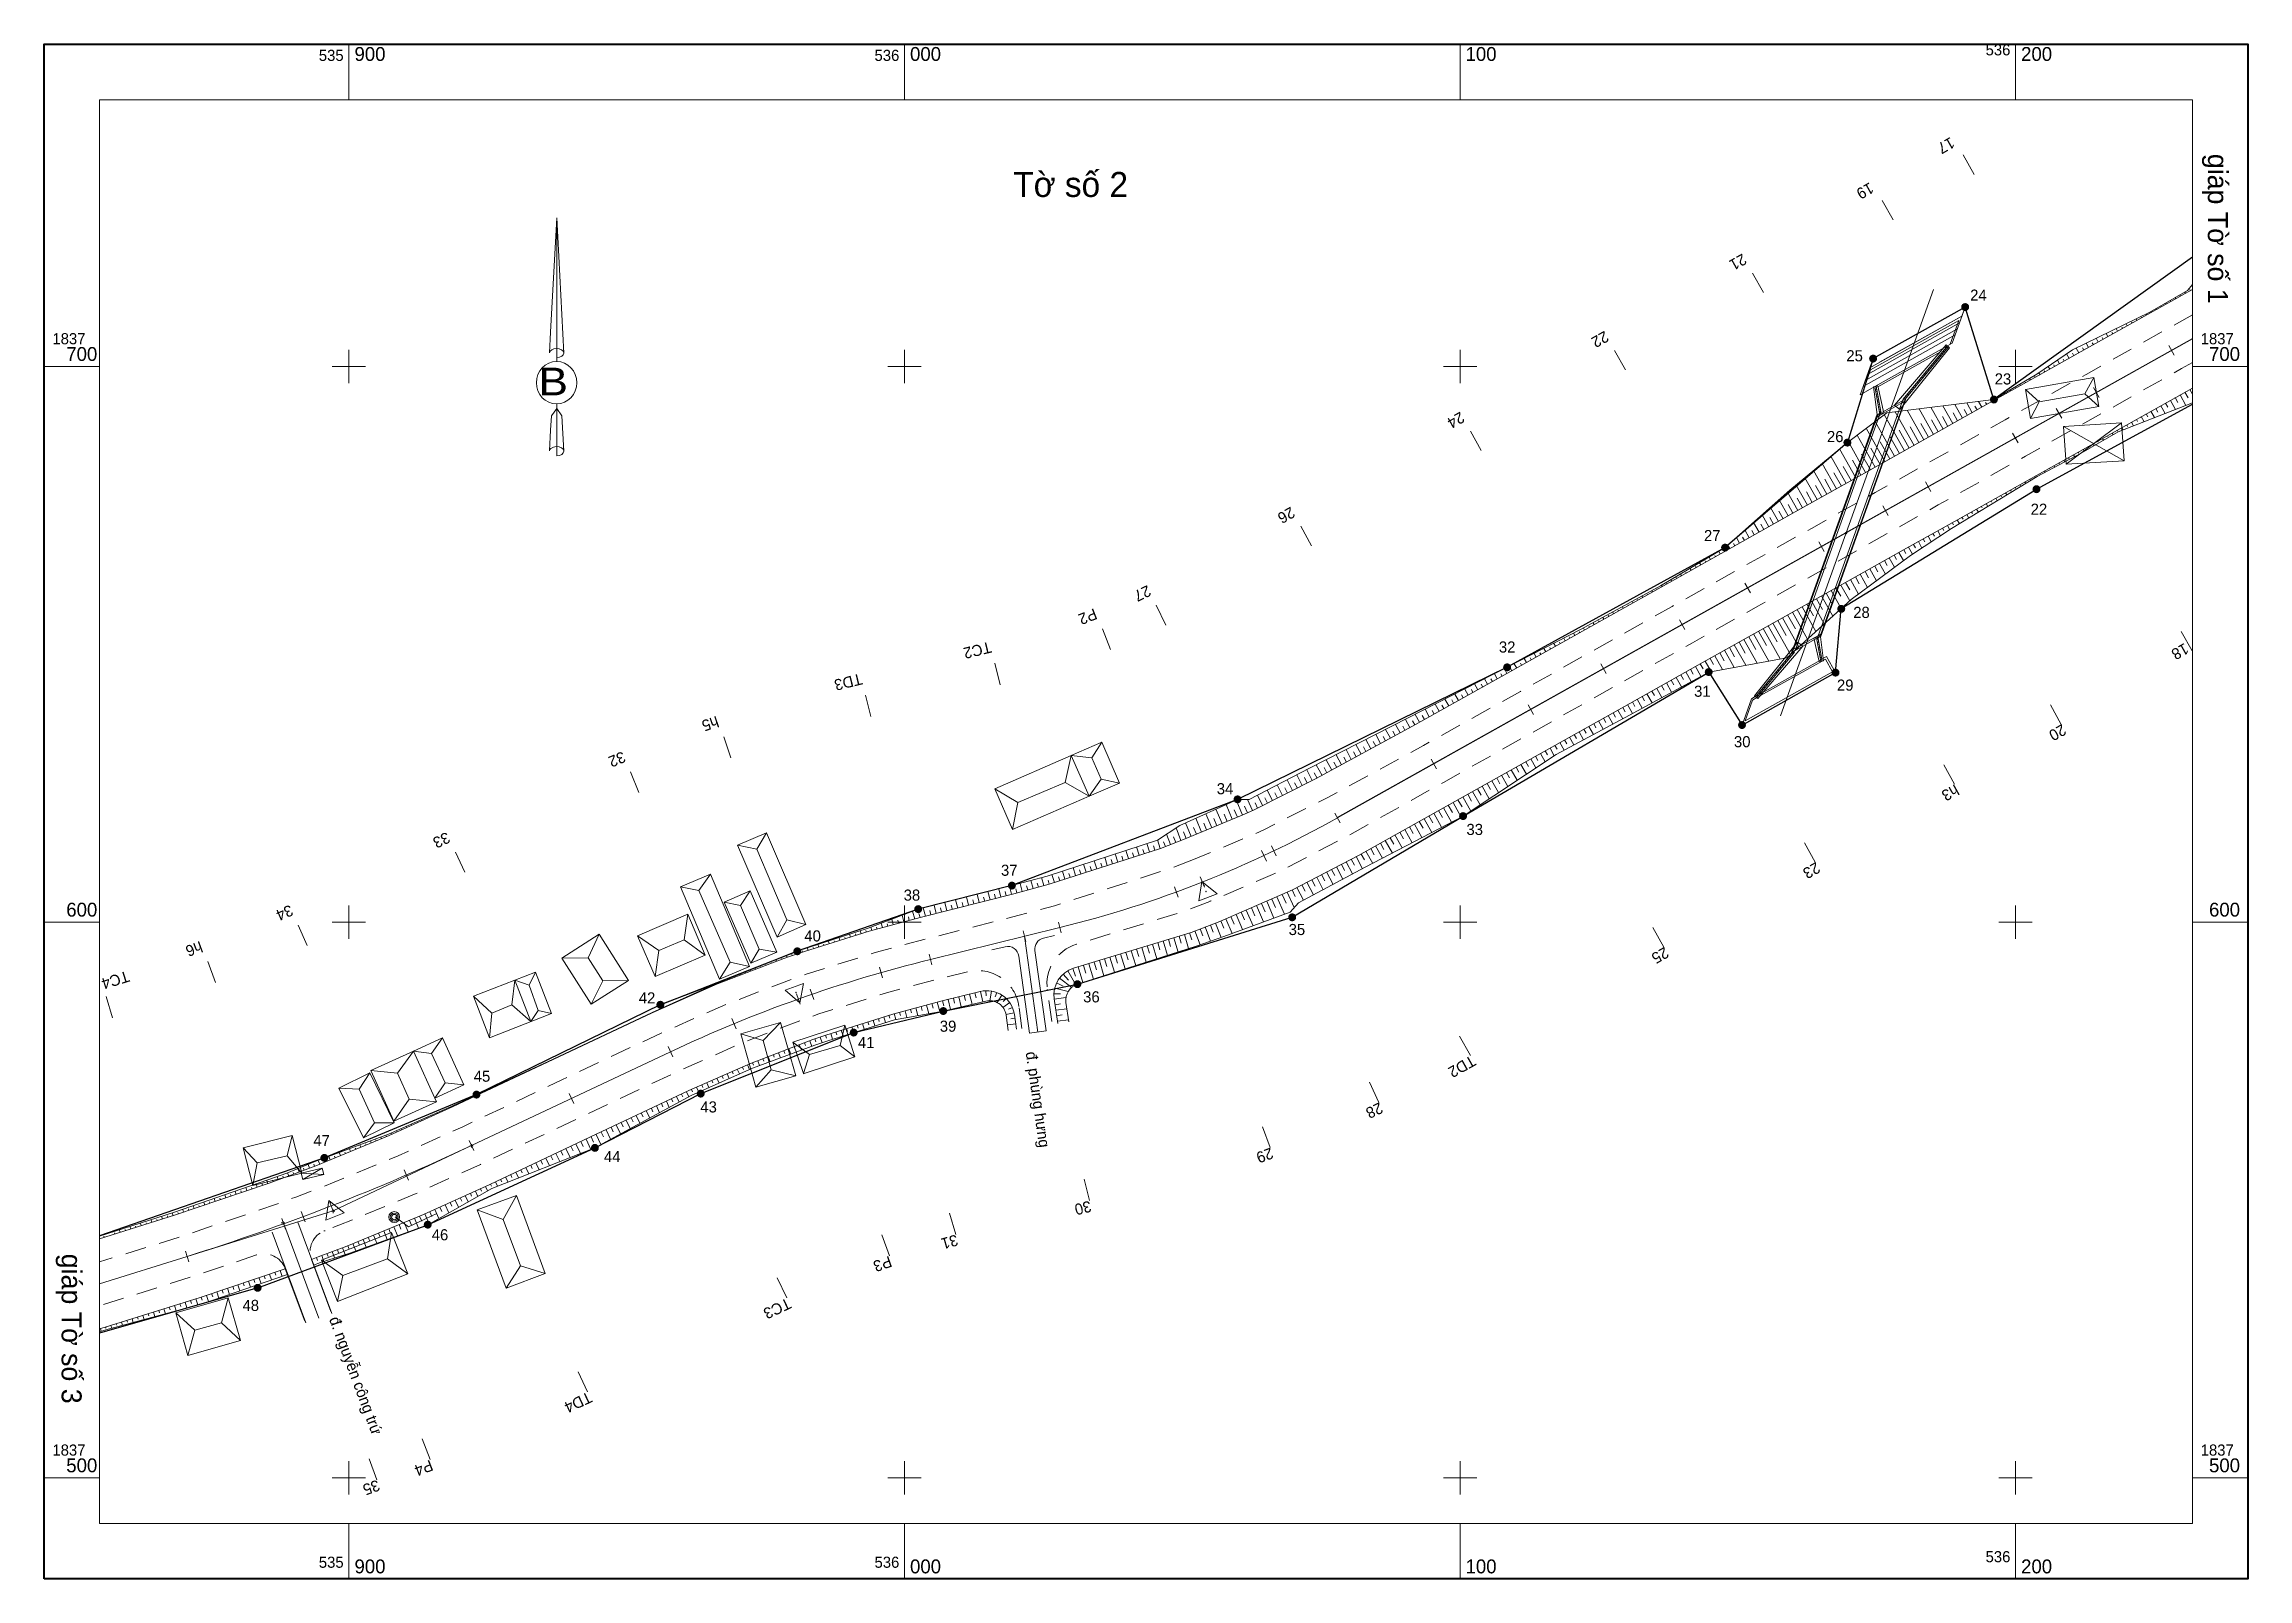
# Model space of a CAD drawing. Header units: metres. Extents: x 535845 to 536242, y 1837482 to 1837758.
import ezdxf
from ezdxf.enums import TextEntityAlignment as Align

# ---------------------------------------------------------------- set-up
doc = ezdxf.new("R2010")
doc.units = ezdxf.units.M
doc.header["$MEASUREMENT"] = 0
doc.linetypes.add('DGN Style 2', pattern=[6.2979, 3.77874, -2.51916])
doc.layers.get('0').update_dxf_attribs({"color": 1})
for name, color, linetype, lineweight in [('Level 19', 1, 'Continuous', 0), ('Level 2', 1, 'Continuous', 0), ('Level 3', 1, 'Continuous', 0), ('Level 4', 1, 'Continuous', 0), ('Level 44', 1, 'Continuous', 0), ('Level 5', 1, 'Continuous', 0), ('Level 51', 1, 'Continuous', 0), ('Level 62', 1, 'Continuous', 0), ('Level 63', 1, 'Continuous', 0), ('Level 8', 1, 'Continuous', 0), ('Level 9', 1, 'Continuous', 0)]:
    doc.layers.add(name, color=color, linetype=linetype, lineweight=lineweight)
doc.styles.add('Style-CHAR_FAST_FONT', font='CHAR_FAST_FONT.shx')
doc.styles.add('Style-ENGINEERING', font='ENGINEERING.shx')
doc.styles.add('Style-STANDARD', font='STANDARD.shx')

msp = doc.modelspace()

# ---------------------------------------------------------------- texts
at = {"layer": 'Level 19', "color": 7, "linetype": 'Continuous', "lineweight": 0, "style": 'Style-ENGINEERING'}
msp.add_text('D', height=0.00276, dxfattribs=at).set_placement((536231.83, 1837491.81), align=Align.MIDDLE_CENTER)
at = {"layer": 'Level 2', "color": 7, "linetype": 'Continuous', "lineweight": 0, "style": 'Style-CHAR_FAST_FONT'}
msp.add_text('%%174. nguy%%212n c%%171ng tr%%248', height=2, rotation=290.3481, dxfattribs=at).set_placement((535898.26, 1837529.28), align=Align.TOP_LEFT)
at = {"layer": 'Level 2', "color": 7, "linetype": 'Continuous', "lineweight": 0, "char_height": 2, "attachment_point": 1, "style": 'Style-CHAR_FAST_FONT'}
for s, insert, rotation, line_spacing_factor in [('17\\P', (536189.29, 1837739.62), 209.2639, 0.828316), ('19\\P', (536174.72, 1837731.46), 209.2639, 0.828316), ('21\\P', (536151.84, 1837718.64), 209.2639, 0.828316), ('22\\P', (536127.02, 1837704.73), 209.2639, 0.828316), ('24\\P', (536101.06, 1837690.19), 209.2639, 0.828316), ('26\\P', (536070.53, 1837673.08), 209.2639, 0.828316), ('27\\P', (536044.62, 1837658.9), 205.5677, 0.828316), ('P2\\P', (536034.89, 1837654.65), 201.5458, 0.828316), ('TC2\\P', (536015.84, 1837648.57), 193.841, 0.828316), ('18\\P', (536231.41, 1837648.56), 209.2639, 0.828316), ('TD3\\P', (535992.58, 1837642.84), 193.8391, 0.828316), ('h5\\P', (535966.79, 1837635.26), 198.937, 0.828316), ('20\\P', (536209.37, 1837633.96), 209.2639, 0.828316), ('32\\P', (535950.02, 1837628.94), 202.3749, 0.828316), ('h3\\P', (536190.06, 1837623.14), 209.2639, 0.828316), ('33\\P', (535918.45, 1837614.48), 205.2368, 0.828316), ('23\\P', (536165.09, 1837609.14), 209.2639, 0.828316), ('34\\P', (535890.18, 1837601.35), 203.3891, 0.828316), ('h6\\P', (535873.88, 1837594.78), 200.5228, 0.828316), ('25\\P', (536137.84, 1837593.87), 209.2639, 0.828316), ('TC4\\P', (535860.69, 1837589.38), 197.3584, 0.825303), ('®. phïng h\xadng\\P', (536023.79, 1837576.84), 278.0582, 0.828316), ('TD2\\P', (536103.05, 1837574.38), 209.2639, 0.828316), ('TD2\\P', (536103.05, 1837574.38), 209.2639, 0.828316), ('28\\P', (536086.37, 1837565.82), 204.9947, 0.828316), ('28\\P', (536086.37, 1837565.82), 204.9947, 0.828316), ('29\\P', (536066.61, 1837557.59), 200.1289, 0.828316), ('30\\P', (536033.82, 1837547.95), 193.8391, 0.828316), ('31\\P', (536009.84, 1837541.9), 195.9575, 0.828316), ('P3\\P', (535997.94, 1837538.09), 199.5352, 0.828316), ('TC3\\P', (535979.82, 1837530.64), 205.2353, 0.828316), ('TD4\\P', (535943.98, 1837513.75), 205.2368, 0.828316), ('P4\\P', (535915.35, 1837501.43), 201.2981, 0.828316), ('35\\P', (535905.78, 1837497.82), 199.9868, 0.828316)]:
    msp.add_mtext(s, dxfattribs=dict(at, insert=insert, rotation=rotation, line_spacing_factor=line_spacing_factor))
at = {"layer": 'Level 4', "color": 7, "linetype": 'Continuous', "lineweight": 0, "style": 'Style-CHAR_FAST_FONT'}
for s, p in [('24', (536193.32, 1837712.84)), ('25', (536171.03, 1837701.93)), ('23', (536197.73, 1837697.76)), ('26', (536167.54, 1837687.39)), ('22', (536204.21, 1837674.32)), ('27', (536145.4, 1837669.57)), ('28', (536172.27, 1837655.75)), ('32', (536108.49, 1837649.52)), ('31', (536143.62, 1837641.56)), ('29', (536169.34, 1837642.66)), ('30', (536150.8, 1837632.48)), ('34', (536057.7, 1837624.02)), ('33', (536102.65, 1837616.69)), ('37', (536018.86, 1837609.34)), ('38', (536001.34, 1837604.87)), ('40', (535983.46, 1837597.53)), ('35', (536070.64, 1837598.68)), ('42', (535953.66, 1837586.37)), ('36', (536033.65, 1837586.56)), ('39', (536007.84, 1837581.28)), ('41', (535993.1, 1837578.33)), ('45', (535923.95, 1837572.28)), ('43', (535964.74, 1837566.75)), ('47', (535895.08, 1837560.7)), ('44', (535947.39, 1837557.81)), ('46', (535916.39, 1837543.74)), ('48', (535882.33, 1837531.03))]:
    msp.add_text(s, height=2, dxfattribs=at).set_placement(p, align=Align.MIDDLE_CENTER)
at = {"layer": 'Level 63', "color": 7, "linetype": 'Continuous', "lineweight": 0, "style": 'Style-CHAR_FAST_FONT'}
for s, p in [('535', (535899.04, 1837754.99)), ('536', (535999.07, 1837754.99)), ('536', (536199.07, 1837755.99)), ('535', (535899.04, 1837483.81)), ('536', (535999.07, 1837483.81)), ('536', (536199.07, 1837484.81))]:
    msp.add_text(s, height=2, dxfattribs=at).set_placement(p, align=Align.RIGHT)
for s, height, p in [('900', 2.5, (535901, 1837754.99)), ('000', 2.5, (536001, 1837754.99)), ('100', 2.5, (536101, 1837754.99)), ('200', 2.5, (536201, 1837754.99)), ('1837', 2, (535846.62, 1837704)), ('700', 2.5, (535849.12, 1837701)), ('1837', 2, (536233.33, 1837704)), ('700', 2.5, (536234.83, 1837701)), ('600', 2.5, (535849.12, 1837601)), ('600', 2.5, (536234.83, 1837601)), ('1837', 2, (535846.62, 1837504)), ('1837', 2, (536233.33, 1837504)), ('500', 2.5, (535849.12, 1837501)), ('500', 2.5, (536234.83, 1837501)), ('900', 2.5, (535901, 1837482.81)), ('000', 2.5, (536001, 1837482.81)), ('100', 2.5, (536101, 1837482.81)), ('200', 2.5, (536201, 1837482.81))]:
    msp.add_text(s, height=height, dxfattribs=at).set_placement(p)
msp.add_text('T%%234 s%%232 2', height=4.5, dxfattribs=at).set_placement((536029.91, 1837735.01), align=Align.TOP_CENTER)
for s, p in [('gi%%184p T%%234 s%%232 1', (536238.22, 1837724.78)), ('gi%%184p T%%234 s%%232 3', (535851.88, 1837526.84))]:
    msp.add_text(s, height=3.6, rotation=270, dxfattribs=at).set_placement(p, align=Align.TOP_CENTER)

# ---------------------------------------------------------------- blocks, each defined once
blk = doc.blocks.new('DDCT_1')
at = {"color": 0, "linetype": 'Continuous', "lineweight": 0}
for p, q in [((6.2, 0), (-6.2, 0)), ((0, -6.2), (0, 6.2))]:
    blk.add_line(p, q, dxfattribs=at)
blk = doc.blocks.new('A$C2B2')
at = {"color": 0, "linetype": 'ByBlock', "lineweight": 0, "flags": 128}
blk.add_lwpolyline([(0, 0), (0, 0), (0, 0), (0, 0), (0, 0), (0, 0), (0, 0), (0, 0)], close=True, dxfattribs=at)
blk = doc.blocks.new('A$C7D1')
at = {"color": 7, "linetype": 'Continuous', "lineweight": 0, "xscale": 400.0000000000001, "yscale": 400.0000000000001, "rotation": 98.18340100000023}
blk.add_blockref('A$C2B2', (0, 0.12), dxfattribs=at)
blk = doc.blocks.new('A$C7BE')
at = {"color": 0, "linetype": 'Continuous', "lineweight": 0, "rotation": 243.7030290000004}
blk.add_blockref('A$C7D1', (0.17, -0.43), dxfattribs=at)
blk = doc.blocks.new('ZZAA')
at = {"color": 0, "linetype": 'Continuous', "lineweight": 0}
for p, q in [((103784.63, -41679.54), (103784.63, -41698.83)), ((103784.63, -41679.54), (103787.93, -41683.33)), ((103785.03, -41680.4), (103785.03, -41698.44)), ((103785.03, -41680.4), (103787.63, -41683.39)), ((103787.63, -41684.25), (103787.63, -41683.39)), ((103787.63, -41684.25), (103787.86, -41684.16)), ((103787.63, -41684.25), (103791.45, -41694.21)), ((103787.63, -41684.25), (103791.45, -41694.21)), ((103787.63, -41684.25), (103791.45, -41694.21)), ((103787.63, -41684.25), (103791.45, -41694.21)), ((103787.63, -41697.73), (103787.63, -41685.05)), ((103787.77, -41684.61), (103788, -41684.52)), ((103787.86, -41684.16), (103791.45, -41693.51)), ((103787.93, -41683.33), (103787.93, -41684.33)), ((103787.93, -41684.33), (103787.93, -41683.33)), ((103787.93, -41697.57), (103787.93, -41685.03)), ((103787.94, -41685.05), (103788.17, -41684.97)), ((103788.05, -41685.35), (103788.28, -41685.26)), ((103788.25, -41685.86), (103788.48, -41685.77)), ((103788.44, -41686.36), (103788.67, -41686.27)), ((103782.66, -41686.38), (103836.14, -41747.9)), ((103788.69, -41687.03), (103788.93, -41686.94)), ((103788.92, -41687.63), (103789.16, -41687.54)), ((103789.17, -41688.26), (103789.4, -41688.17)), ((103789.48, -41689.07), (103789.71, -41688.98)), ((103789.7, -41689.64), (103789.93, -41689.56)), ((103789.87, -41690.09), (103790.1, -41690)), ((103790.1, -41690.7), (103790.34, -41690.61)), ((103790.35, -41691.33), (103790.58, -41691.24)), ((103790.59, -41691.97), (103790.82, -41691.88)), ((103790.83, -41692.58), (103791.06, -41692.49)), ((103791.03, -41693.1), (103791.26, -41693.01)), ((103791.95, -41694.09), (103791.45, -41693.51)), ((103791.45, -41693.51), (103791.45, -41694.21)), ((103791.65, -41694.44), (103791.65, -41693.74)), ((103791.65, -41693.74), (103791.65, -41699.55)), ((103791.65, -41693.91), (103821.41, -41728.14)), ((103791.95, -41699.89), (103791.95, -41694.09)), ((103787.63, -41697.73), (103791.45, -41699.05)), ((103787.63, -41698.03), (103787.63, -41698.09)), ((103787.63, -41698.03), (103787.63, -41698.44)), ((103787.71, -41697.5), (103791.45, -41698.78)), ((103787.93, -41697.83), (103787.93, -41698.83)), ((103787.93, -41697.83), (103787.93, -41698.83)), ((103787.98, -41697.85), (103788.06, -41697.62)), ((103788.27, -41697.95), (103788.35, -41697.72)), ((103788.71, -41698.1), (103788.79, -41697.87)), ((103789.15, -41698.26), (103789.23, -41698.02)), ((103789.59, -41698.41), (103789.68, -41698.17)), ((103791.65, -41694.44), (103821.61, -41728.9)), ((103791.65, -41699.55), (103791.65, -41695.99)), ((103791.95, -41694.25), (103821.41, -41728.14)), ((103792.38, -41694.59), (103821.51, -41728.1)), ((103784.63, -41698.83), (103787.93, -41698.83)), ((103785.03, -41698.44), (103787.63, -41698.44)), ((103789.93, -41698.52), (103790.01, -41698.29)), ((103790.49, -41698.72), (103790.57, -41698.48)), ((103790.91, -41698.86), (103791, -41698.63)), ((103791.95, -41699.36), (103791.45, -41698.78)), ((103791.45, -41699.05), (103791.45, -41698.78)), ((103791.65, -41699.28), (103791.45, -41699.05)), ((103791.55, -41699.58), (103821.41, -41733.93)), ((103791.65, -41699.01), (103791.65, -41699.55)), ((103791.65, -41699.55), (103791.95, -41699.89)), ((103791.95, -41699.36), (103821.41, -41733.25)), ((103791.95, -41699.89), (103791.95, -41699.36)), ((103791.95, -41699.89), (103821.41, -41733.78)), ((103821.11, -41727.79), (103821.11, -41733.6)), ((103821.41, -41728.14), (103821.41, -41733.94)), ((103821.61, -41728.64), (103821.41, -41728.41)), ((103821.61, -41728.9), (103821.41, -41728.67)), ((103821.61, -41728.64), (103826.08, -41730.18)), ((103821.61, -41728.9), (103821.61, -41728.64)), ((103821.61, -41728.9), (103826, -41730.42)), ((103821.69, -41728.93), (103821.77, -41728.69)), ((103821.98, -41729.03), (103822.06, -41728.79)), ((103822.42, -41729.18), (103822.5, -41728.94)), ((103822.86, -41729.33), (103822.94, -41729.1)), ((103823.3, -41729.49), (103823.39, -41729.25)), ((103823.64, -41729.6), (103823.72, -41729.37)), ((103824.2, -41729.79), (103824.28, -41729.56)), ((103824.62, -41729.94), (103824.71, -41729.7)), ((103825.08, -41730.1), (103825.16, -41729.86)), ((103826.08, -41727.14), (103830.62, -41732.36)), ((103826.08, -41730.18), (103826.08, -41727.14)), ((103826.08, -41727.54), (103829.08, -41730.99)), ((103827.13, -41728.35), (103827.13, -41747.34)), ((103827.88, -41729.21), (103827.88, -41748.21)), ((103821.11, -41733.6), (103821.41, -41733.94)), ((103821.61, -41733.48), (103821.41, -41733.25)), ((103821.61, -41733.48), (103826.08, -41745.13)), ((103821.61, -41734.17), (103821.61, -41733.48)), ((103825.51, -41730.25), (103825.59, -41730.01)), ((103825.78, -41730.64), (103825.78, -41743.52)), ((103825.96, -41730.4), (103826.04, -41730.16)), ((103826, -41730.42), (103826.08, -41730.18)), ((103826.08, -41730.18), (103826.08, -41745.13)), ((103828.63, -41730.07), (103828.63, -41749.07)), ((103829.08, -41730.99), (103829.08, -41749.19)), ((103829.48, -41733.05), (103829.48, -41750.05)), ((103829.48, -41733.05), (103829.48, -41750.05)), ((103821.61, -41734.17), (103821.41, -41733.94)), ((103821.61, -41734.17), (103825.85, -41745.22)), ((103821.67, -41734.34), (103821.91, -41734.25)), ((103821.82, -41734.73), (103822.06, -41734.64)), ((103822.02, -41735.24), (103822.25, -41735.15)), ((103822.22, -41735.78), (103822.46, -41735.69)), ((103822.4, -41736.23), (103822.63, -41736.14)), ((103822.58, -41736.71), (103822.82, -41736.62)), ((103822.82, -41737.32), (103823.05, -41737.23)), ((103823, -41737.79), (103823.23, -41737.7)), ((103830.62, -41734.36), (103830.62, -41751.35)), ((103823.25, -41738.45), (103823.48, -41738.36)), ((103823.48, -41739.03), (103823.71, -41738.94)), ((103823.61, -41739.39), (103823.85, -41739.3)), ((103823.86, -41740.04), (103824.09, -41739.95)), ((103824.03, -41740.48), (103824.26, -41740.39)), ((103824.24, -41741.04), (103824.48, -41740.95)), ((103824.45, -41741.58), (103824.69, -41741.49)), ((103824.65, -41742.09), (103824.88, -41742)), ((103824.85, -41742.61), (103825.08, -41742.52)), ((103825.07, -41743.18), (103825.3, -41743.09)), ((103825.24, -41743.63), (103825.47, -41743.54)), ((103825.41, -41744.08), (103825.65, -41743.99)), ((103825.62, -41744.61), (103825.85, -41744.52)), ((103825.74, -41744.94), (103825.98, -41744.85)), ((103826.08, -41745.13), (103825.85, -41745.22)), ((103826.08, -41745.13), (103826.08, -41746.13)), ((103826.08, -41745.73), (103829.08, -41749.19)), ((103826.08, -41746.13), (103830.62, -41751.35))]:
    blk.add_line(p, q, dxfattribs=at)
at = {"color": 0, "linetype": 'Continuous', "lineweight": 0, "flags": 128}
for points in [[(103787.37, -41684.35), (103788.12, -41684.06), (103792.77, -41695.56), (103791.65, -41695.99), (103787.37, -41684.35)], [(103787.8, -41697.24), (103787.54, -41697.99), (103791.56, -41699.59), (103791.95, -41698.45), (103787.8, -41697.24)], [(103821.41, -41728.67), (103821.41, -41728.14), (103821.11, -41727.79), (103821.11, -41728.33), (103821.41, -41728.67)], [(103821.5, -41728.1), (103826.17, -41729.92), (103825.91, -41730.68), (103821.11, -41729.23), (103821.5, -41728.1)], [(103826.34, -41745.04), (103825.59, -41745.32), (103820.29, -41732.06), (103821.41, -41731.63), (103826.34, -41745.04)], [(103821.41, -41733.94), (103821.11, -41733.6), (103821.11, -41732.9), (103821.41, -41733.25)], [(103829.48, -41750.05), (103829.48, -41731.05), (103830.62, -41732.36), (103830.62, -41751.35), (103829.48, -41750.05)]]:
    blk.add_lwpolyline(points, dxfattribs=at)
at = {"color": 0, "linetype": 'Continuous', "lineweight": 0}
blk.add_circle((103805.58, -41712.73), 0.126, dxfattribs=at)
blk = doc.blocks.new('BLOCK_')
at = {"color": 0, "linetype": 'ByBlock', "lineweight": 0}
blk.add_point((0, 0), dxfattribs=at)
blk = doc.blocks.new('KH_DIN')
at = {"color": 0, "linetype": 'Continuous', "lineweight": 0, "flags": 128}
blk.add_lwpolyline([(1.08, -1.83), (1.09, 1.71), (-1.99, -0.04)], close=True, dxfattribs=at)
blk.add_lwpolyline([(-0.05, 0, 1), (0.05, 0, 1)], format="xyb", close=True, dxfattribs=at)
at = {"color": 0, "linetype": 'Continuous', "lineweight": 0}
blk.add_blockref('BLOCK_', (0, 0), dxfattribs=at)
at = {"color": 0, "linetype": 'Continuous', "lineweight": 0, "style": 'Style-STANDARD', "flags": 1}
blk.add_attdef('xdata0', text='', height=1, rotation=68.4408, dxfattribs=at).set_placement((0, 0), align=Align.TOP_LEFT)
blk.add_attdef('xdata0', text='', height=1, rotation=68.4408, dxfattribs=at).set_placement((0, 0), align=Align.TOP_LEFT)
blk = doc.blocks.new('*U36')
at = {"layer": 'Level 51', "color": 7, "linetype": 'Continuous', "lineweight": 0}
for p, q in [((0.06, 50.71), (-2.52, 2.06)), ((0.06, 50.71), (3.12, -6.91)), ((0.06, 50.71), (3.12, -6.91)), ((0.06, 50.71), (3.12, -6.91)), ((0.06, -4.97), (0.06, 50.71)), ((-2.52, 2.06), (-3.01, -6.79)), ((0.06, -4.97), (0.06, -7.2)), ((0.06, -7.2), (0.06, -8.85)), ((0.06, -8.85), (0.06, -10.51)), ((0.06, -8.85), (0.06, -10.51)), ((0.06, -8.85), (0.06, -10.51)), ((3.12, -6.91), (3.12, -6.79)), ((-2.2, -33.65), (-2.52, -39.72)), ((0.06, -30.46), (-2.2, -33.65)), ((0.06, -30.46), (0.06, -28.57)), ((0.06, -30.46), (0.06, -28.57)), ((0.06, -30.46), (0.06, -28.57)), ((0.06, -30.46), (2.31, -33.65)), ((0.06, -30.46), (2.31, -33.65)), ((0.06, -30.46), (2.31, -33.65)), ((0.06, -46.79), (0.06, -30.46)), ((2.31, -33.65), (3.12, -48.72)), ((2.31, -33.65), (3.12, -48.72)), ((2.31, -33.65), (3.12, -48.72)), ((-2.52, -39.72), (-3.01, -48.53)), ((0.06, -46.79), (0.06, -48.98)), ((0.06, -48.98), (0.06, -50.66)), ((3.12, -48.72), (3.12, -48.53))]:
    blk.add_line(p, q, dxfattribs=at)
at = {"layer": 'Level 51', "color": 7, "linetype": 'Continuous', "lineweight": 0, "extrusion": (0, 0, -1)}
for centre, start_param, end_param in [((0.03, -6.91), 3.208733, 4.712389), ((0.03, -48.7), 3.792116, 4.712389), ((0.03, -48.7), 3.208907, 3.792116)]:
    blk.add_ellipse(centre, major_axis=(3.06, 0), ratio=0.632193, start_param=start_param, end_param=end_param, dxfattribs=at)
at = {"layer": 'Level 51', "color": 7, "linetype": 'Continuous', "lineweight": 0}
for centre, start_param, end_param in [((0.03, -6.91), 0.067141, 1.570796), ((0.03, -6.91), 4.712389, 6.283185), ((0.03, -48.7), 0.067141, 1.570796), ((0.03, -48.7), 4.712389, 6.283185)]:
    blk.add_ellipse(centre, major_axis=(3.06, 0), ratio=0.632193, start_param=start_param, end_param=end_param, dxfattribs=at)
blk.add_ellipse((0.04, -19.53), major_axis=(0, 9.03), ratio=0.956213, dxfattribs=at)
at = {"layer": 'Level 51', "color": 7, "linetype": 'Continuous', "lineweight": 0, "insert": (-1.42, -24.91), "char_height": 11.8046, "attachment_point": 8, "line_spacing_factor": 0.60241, "style": 'Style-CHAR_FAST_FONT'}
blk.add_mtext('\\H1.000000x;\\W1.194961;\\T1.000;B\\P', dxfattribs=at)
blk = doc.blocks.new('*U39')
at = {"layer": 'Level 44', "color": 7, "linetype": 'Continuous', "lineweight": 0}
for p, q in [((3.83, 5.06), (2.42, 0.62)), ((-5.73, 2.73), (-2.4, -0.53)), ((-2.4, -0.53), (2.42, 0.62)), ((2.42, 0.62), (5.72, -2.7)), ((-2.4, -0.53), (-3.84, -5.05)), ((-3.84, -5.05), (5.72, -2.7))]:
    blk.add_line(p, q, dxfattribs=at)
blk = doc.blocks.new('*U38')
at = {"layer": 'Level 44', "color": 7, "linetype": 'Continuous', "lineweight": 0}
blk.add_line((-5.73, 2.73), (3.83, 5.06), dxfattribs=at)
blk.add_blockref('*U39', (0, 0), dxfattribs=at)
blk = doc.blocks.new('*U37')
at = {"layer": 'Level 44', "color": 7, "linetype": 'Continuous', "lineweight": 0}
for p, q in [((3.83, 5.06), (5.72, -2.7)), ((-5.73, 2.73), (-3.84, -5.05))]:
    blk.add_line(p, q, dxfattribs=at)
blk.add_blockref('*U38', (0, 0), dxfattribs=at)

# ---------------------------------------------------------------- hatches: boundary and pattern name
at = {"layer": 'Level 4', "linetype": 'Continuous', "lineweight": 0}
h = msp.add_hatch(color=7, dxfattribs=at)
edge = h.paths.add_edge_path()
edge.add_arc((536190.93, 1837710.7), 0.719, 180, 540)
h = msp.add_hatch(color=7, dxfattribs=at)
edge = h.paths.add_edge_path()
edge.add_arc((536174.36, 1837701.42), 0.719, 180, 540)
h = msp.add_hatch(color=7, dxfattribs=at)
edge = h.paths.add_edge_path()
edge.add_arc((536196.11, 1837694.05), 0.719, 180, 540)
h = msp.add_hatch(color=7, dxfattribs=at)
edge = h.paths.add_edge_path()
edge.add_arc((536169.73, 1837686.3), 0.719, 180, 540)
h = msp.add_hatch(color=7, dxfattribs=at)
edge = h.paths.add_edge_path()
edge.add_arc((536203.77, 1837677.92), 0.719, 180, 540)
h = msp.add_hatch(color=7, dxfattribs=at)
edge = h.paths.add_edge_path()
edge.add_arc((536147.71, 1837667.4), 0.719, 180, 540)
h = msp.add_hatch(color=7, dxfattribs=at)
edge = h.paths.add_edge_path()
edge.add_arc((536168.63, 1837656.38), 0.719, 180, 540)
h = msp.add_hatch(color=7, dxfattribs=at)
edge = h.paths.add_edge_path()
edge.add_arc((536108.48, 1837645.86), 0.719, 180, 540)
h = msp.add_hatch(color=7, dxfattribs=at)
edge = h.paths.add_edge_path()
edge.add_arc((536144.77, 1837645.01), 0.719, 180, 540)
h = msp.add_hatch(color=7, dxfattribs=at)
edge = h.paths.add_edge_path()
edge.add_arc((536167.59, 1837644.91), 0.719, 180, 540)
h = msp.add_hatch(color=7, dxfattribs=at)
edge = h.paths.add_edge_path()
edge.add_arc((536150.76, 1837635.48), 0.719, 180, 540)
h = msp.add_hatch(color=7, dxfattribs=at)
edge = h.paths.add_edge_path()
edge.add_arc((536059.95, 1837622.1), 0.719, 180, 540)
h = msp.add_hatch(color=7, dxfattribs=at)
edge = h.paths.add_edge_path()
edge.add_arc((536100.55, 1837619.09), 0.719, 180, 540)
h = msp.add_hatch(color=7, dxfattribs=at)
edge = h.paths.add_edge_path()
edge.add_arc((536019.34, 1837606.58), 0.719, 180, 540)
h = msp.add_hatch(color=7, dxfattribs=at)
edge = h.paths.add_edge_path()
edge.add_arc((536002.47, 1837602.35), 0.719, 180, 540)
h = msp.add_hatch(color=7, dxfattribs=at)
edge = h.paths.add_edge_path()
edge.add_arc((536069.79, 1837600.87), 0.719, 180, 540)
h = msp.add_hatch(color=7, dxfattribs=at)
edge = h.paths.add_edge_path()
edge.add_arc((535980.71, 1837594.76), 0.719, 180, 540)
h = msp.add_hatch(color=7, dxfattribs=at)
edge = h.paths.add_edge_path()
edge.add_arc((536031.13, 1837588.84), 0.719, 180, 540)
h = msp.add_hatch(color=7, dxfattribs=at)
edge = h.paths.add_edge_path()
edge.add_arc((535956.05, 1837585.14), 0.719, 180, 540)
h = msp.add_hatch(color=7, dxfattribs=at)
edge = h.paths.add_edge_path()
edge.add_arc((536006.99, 1837584.01), 0.719, 180, 540)
h = msp.add_hatch(color=7, dxfattribs=at)
edge = h.paths.add_edge_path()
edge.add_arc((535990.86, 1837580.13), 0.719, 180, 540)
h = msp.add_hatch(color=7, dxfattribs=at)
edge = h.paths.add_edge_path()
edge.add_arc((535922.96, 1837568.97), 0.719, 180, 540)
h = msp.add_hatch(color=7, dxfattribs=at)
edge = h.paths.add_edge_path()
edge.add_arc((535963.32, 1837569.14), 0.719, 180, 540)
h = msp.add_hatch(color=7, dxfattribs=at)
edge = h.paths.add_edge_path()
edge.add_arc((535895.57, 1837557.58), 0.719, 180, 540)
h = msp.add_hatch(color=7, dxfattribs=at)
edge = h.paths.add_edge_path()
edge.add_arc((535944.27, 1837559.38), 0.719, 180, 540)
h = msp.add_hatch(color=7, dxfattribs=at)
edge = h.paths.add_edge_path()
edge.add_arc((535914.18, 1837545.56), 0.719, 180, 540)
h = msp.add_hatch(color=1, dxfattribs=at)
edge = h.paths.add_edge_path()
edge.add_arc((535883.56, 1837534.19), 0.719, 180, 540)

# ---------------------------------------------------------------- linework, layer by layer
at = {"layer": 'Level 19', "color": 7, "linetype": 'Continuous', "lineweight": 13}
msp.add_line((536231.83, 1837491.81), (536231.83, 1837542.75), dxfattribs=at)
at = {"layer": 'Level 2', "color": 7, "linetype": 'Continuous', "lineweight": 0}
for p, q in [((536192.54, 1837734.57), (536190.59, 1837738.06)), ((536177.98, 1837726.41), (536176.02, 1837729.9)), ((536154.6, 1837713.31), (536152.64, 1837716.8)), ((536227.97, 1837711.72), (536227.92, 1837711.8)), ((536228.84, 1837712.21), (536228.74, 1837712.38)), ((536229.71, 1837712.7), (536229.66, 1837712.79)), ((536230.59, 1837713.19), (536230.48, 1837713.38)), ((536231.46, 1837713.68), (536231.36, 1837713.85)), ((536220.12, 1837707.32), (536219.91, 1837707.69)), ((536220.99, 1837707.81), (536220.9, 1837707.97)), ((536221.86, 1837708.3), (536221.71, 1837708.57)), ((536222.73, 1837708.79), (536222.67, 1837708.9)), ((536223.61, 1837709.28), (536223.51, 1837709.44)), ((536224.48, 1837709.77), (536224.44, 1837709.83)), ((536225.35, 1837710.25), (536225.27, 1837710.39)), ((536226.22, 1837710.74), (536226.18, 1837710.82)), ((536227.1, 1837711.23), (536227.01, 1837711.39)), ((536213.14, 1837703.41), (536212.7, 1837704.19)), ((536214.01, 1837703.9), (536213.81, 1837704.26)), ((536214.88, 1837704.39), (536214.5, 1837705.07)), ((536215.75, 1837704.88), (536215.58, 1837705.19)), ((536216.63, 1837705.37), (536216.3, 1837705.94)), ((536217.5, 1837705.85), (536217.35, 1837706.12)), ((536218.37, 1837706.34), (536218.11, 1837706.82)), ((536219.24, 1837706.83), (536219.13, 1837707.04)), ((536228.55, 1837702.02), (536227.58, 1837703.76)), ((536129.78, 1837699.4), (536127.82, 1837702.89)), ((536206.16, 1837699.5), (536205.87, 1837700.01)), ((536207.03, 1837699.99), (536206.87, 1837700.28)), ((536207.9, 1837700.48), (536207.53, 1837701.14)), ((536208.78, 1837700.97), (536208.57, 1837701.34)), ((536209.65, 1837701.45), (536209.19, 1837702.28)), ((536210.52, 1837701.94), (536210.27, 1837702.39)), ((536211.39, 1837702.43), (536210.9, 1837703.32)), ((536212.27, 1837702.92), (536212.03, 1837703.34)), ((536199.18, 1837695.59), (536199.06, 1837695.8)), ((536200.05, 1837696.08), (536199.99, 1837696.19)), ((536200.92, 1837696.57), (536200.79, 1837696.81)), ((536201.8, 1837697.06), (536201.72, 1837697.19)), ((536202.67, 1837697.54), (536202.51, 1837697.83)), ((536203.54, 1837698.03), (536203.46, 1837698.19)), ((536204.41, 1837698.52), (536204.22, 1837698.87)), ((536205.29, 1837699.01), (536205.17, 1837699.23)), ((536215.03, 1837694.44), (536214.05, 1837696.19)), ((536231.36, 1837695.85), (536231.83, 1837695.02)), ((536181.73, 1837685.81), (536178.34, 1837691.86)), ((536183.48, 1837686.79), (536180.49, 1837692.13)), ((536185.22, 1837687.77), (536182.63, 1837692.39)), ((536186.97, 1837688.75), (536184.78, 1837692.66)), ((536188.71, 1837689.72), (536186.92, 1837692.92)), ((536190.46, 1837690.7), (536189.06, 1837693.18)), ((536191.33, 1837691.19), (536190.73, 1837692.25)), ((536192.2, 1837691.68), (536191.21, 1837693.45)), ((536193.07, 1837692.17), (536192.68, 1837692.87)), ((536193.95, 1837692.66), (536193.35, 1837693.71)), ((536194.82, 1837693.14), (536194.62, 1837693.49)), ((536195.69, 1837693.63), (536195.5, 1837693.98)), ((536196.56, 1837694.12), (536196.52, 1837694.2)), ((536197.43, 1837694.61), (536197.34, 1837694.78)), ((536198.31, 1837695.1), (536198.25, 1837695.19)), ((536208.31, 1837690.68), (536207.34, 1837692.42)), ((536224.38, 1837691.94), (536225.03, 1837690.8)), ((536225.25, 1837692.43), (536225.61, 1837691.8)), ((536226.13, 1837692.92), (536226.91, 1837691.53)), ((536227, 1837693.41), (536227.42, 1837692.65)), ((536227.87, 1837693.9), (536228.79, 1837692.26)), ((536228.74, 1837694.39), (536229.24, 1837693.5)), ((536229.62, 1837694.88), (536230.68, 1837692.99)), ((536230.49, 1837695.37), (536231.05, 1837694.36)), ((536103.82, 1837684.86), (536101.87, 1837688.35)), ((536174.75, 1837681.9), (536171.52, 1837687.67)), ((536176.5, 1837682.88), (536173.13, 1837688.89)), ((536178.24, 1837683.86), (536174.74, 1837690.11)), ((536179.99, 1837684.83), (536176.35, 1837691.33)), ((536180.86, 1837685.32), (536179.06, 1837688.53)), ((536182.6, 1837686.3), (536181.01, 1837689.15)), ((536184.35, 1837687.28), (536182.95, 1837689.77)), ((536186.09, 1837688.26), (536184.9, 1837690.39)), ((536187.84, 1837689.23), (536186.84, 1837691.01)), ((536189.58, 1837690.21), (536188.79, 1837691.63)), ((536200.46, 1837686.28), (536199.48, 1837688.02)), ((536217.4, 1837688.03), (536217.57, 1837687.73)), ((536218.28, 1837688.52), (536218.36, 1837688.38)), ((536219.15, 1837689.01), (536219.38, 1837688.61)), ((536220.02, 1837689.5), (536220.17, 1837689.23)), ((536220.89, 1837689.99), (536221.26, 1837689.34)), ((536221.77, 1837690.48), (536221.98, 1837690.09)), ((536222.64, 1837690.97), (536223.14, 1837690.07)), ((536223.51, 1837691.45), (536223.8, 1837690.94)), ((536169.52, 1837678.97), (536166.78, 1837683.86)), ((536171.26, 1837679.95), (536168.34, 1837685.16)), ((536173.01, 1837680.92), (536169.91, 1837686.44)), ((536173.88, 1837681.41), (536172.3, 1837684.23)), ((536175.63, 1837682.39), (536173.98, 1837685.33)), ((536177.37, 1837683.37), (536175.65, 1837686.43)), ((536179.11, 1837684.35), (536177.33, 1837687.53)), ((536210.42, 1837684.12), (536210.61, 1837683.79)), ((536211.3, 1837684.61), (536211.4, 1837684.43)), ((536212.17, 1837685.1), (536212.37, 1837684.74)), ((536213.04, 1837685.59), (536213.14, 1837685.42)), ((536213.91, 1837686.08), (536214.1, 1837685.74)), ((536214.79, 1837686.57), (536214.88, 1837686.4)), ((536215.66, 1837687.06), (536215.84, 1837686.74)), ((536216.53, 1837687.54), (536216.62, 1837687.39)), ((536164.28, 1837676.04), (536162.08, 1837679.97)), ((536166.03, 1837677.01), (536163.65, 1837681.27)), ((536167.77, 1837677.99), (536165.21, 1837682.56)), ((536168.65, 1837678.48), (536167.32, 1837680.85)), ((536170.39, 1837679.46), (536168.98, 1837681.98)), ((536172.14, 1837680.44), (536170.63, 1837683.12)), ((536203.45, 1837680.21), (536203.56, 1837680.01)), ((536204.32, 1837680.7), (536204.37, 1837680.6)), ((536205.19, 1837681.19), (536205.31, 1837680.97)), ((536206.06, 1837681.68), (536206.13, 1837681.56)), ((536206.93, 1837682.17), (536207.08, 1837681.91)), ((536207.81, 1837682.66), (536207.89, 1837682.52)), ((536208.68, 1837683.14), (536208.85, 1837682.85)), ((536209.55, 1837683.63), (536209.64, 1837683.47)), ((536159.05, 1837673.1), (536157.43, 1837676)), ((536160.79, 1837674.08), (536158.96, 1837677.36)), ((536162.54, 1837675.06), (536160.51, 1837678.67)), ((536161.67, 1837674.57), (536160.7, 1837676.3)), ((536163.41, 1837675.55), (536162.35, 1837677.43)), ((536165.16, 1837676.52), (536164.01, 1837678.57)), ((536166.9, 1837677.5), (536165.67, 1837679.71)), ((536184.76, 1837677.48), (536183.78, 1837679.22)), ((536195.59, 1837675.81), (536195.73, 1837675.57)), ((536196.47, 1837676.3), (536196.72, 1837675.84)), ((536197.34, 1837676.79), (536197.46, 1837676.57)), ((536198.21, 1837677.28), (536198.43, 1837676.88)), ((536199.08, 1837677.77), (536199.19, 1837677.58)), ((536199.96, 1837678.26), (536200.14, 1837677.92)), ((536200.83, 1837678.75), (536200.91, 1837678.59)), ((536201.7, 1837679.23), (536201.85, 1837678.97)), ((536202.57, 1837679.72), (536202.64, 1837679.6)), ((536153.82, 1837670.17), (536152.83, 1837671.93)), ((536155.56, 1837671.15), (536154.36, 1837673.29)), ((536156.43, 1837671.64), (536155.78, 1837672.8)), ((536157.31, 1837672.12), (536155.89, 1837674.65)), ((536158.18, 1837672.61), (536157.42, 1837673.97)), ((536159.92, 1837673.59), (536159.06, 1837675.14)), ((536177.08, 1837673.18), (536176.1, 1837674.92)), ((536188.61, 1837671.9), (536188.83, 1837671.53)), ((536189.49, 1837672.39), (536189.89, 1837671.67)), ((536190.36, 1837672.88), (536190.55, 1837672.54)), ((536191.23, 1837673.37), (536191.6, 1837672.71)), ((536192.1, 1837673.86), (536192.28, 1837673.55)), ((536192.98, 1837674.35), (536193.31, 1837673.76)), ((536193.85, 1837674.83), (536194.01, 1837674.56)), ((536194.72, 1837675.32), (536195.02, 1837674.8)), ((536073.29, 1837667.75), (536071.34, 1837671.24)), ((536148.58, 1837667.24), (536148.23, 1837667.87)), ((536149.45, 1837667.73), (536149.22, 1837668.14)), ((536150.33, 1837668.21), (536149.76, 1837669.22)), ((536151.2, 1837668.7), (536150.86, 1837669.3)), ((536152.07, 1837669.19), (536151.29, 1837670.58)), ((536152.94, 1837669.68), (536152.5, 1837670.47)), ((536154.69, 1837670.66), (536154.14, 1837671.64)), ((536165.57, 1837666.72), (536164.59, 1837668.47)), ((536181.64, 1837667.99), (536181.97, 1837667.39)), ((536182.51, 1837668.48), (536183.15, 1837667.33)), ((536183.38, 1837668.97), (536183.69, 1837668.42)), ((536184.25, 1837669.46), (536184.83, 1837668.43)), ((536185.13, 1837669.95), (536185.4, 1837669.46)), ((536186, 1837670.43), (536186.51, 1837669.52)), ((536186.87, 1837670.92), (536187.11, 1837670.5)), ((536187.74, 1837671.41), (536188.19, 1837670.62)), ((536142.48, 1837663.81), (536142.37, 1837664)), ((536143.35, 1837664.3), (536143.13, 1837664.69)), ((536144.22, 1837664.79), (536144.11, 1837665)), ((536145.09, 1837665.28), (536144.85, 1837665.71)), ((536145.96, 1837665.77), (536145.84, 1837665.99)), ((536146.84, 1837666.26), (536146.57, 1837666.73)), ((536147.71, 1837666.75), (536147.57, 1837666.99)), ((536174.66, 1837664.08), (536175.23, 1837663.07)), ((536175.53, 1837664.57), (536176.6, 1837662.65)), ((536176.4, 1837665.06), (536176.91, 1837664.16)), ((536177.27, 1837665.55), (536178.22, 1837663.86)), ((536178.15, 1837666.04), (536178.59, 1837665.25)), ((536179.02, 1837666.52), (536179.84, 1837665.06)), ((536179.89, 1837667.01), (536180.27, 1837666.34)), ((536180.76, 1837667.5), (536181.47, 1837666.24)), ((536135.5, 1837659.9), (536135.44, 1837660.01)), ((536136.37, 1837660.39), (536136.25, 1837660.6)), ((536137.24, 1837660.88), (536137.18, 1837661)), ((536138.11, 1837661.37), (536137.97, 1837661.62)), ((536138.99, 1837661.86), (536138.91, 1837662)), ((536139.86, 1837662.35), (536139.69, 1837662.64)), ((536140.73, 1837662.84), (536140.64, 1837663)), ((536141.6, 1837663.33), (536141.41, 1837663.67)), ((536152.26, 1837659.27), (536151.29, 1837661.01)), ((536167.68, 1837660.17), (536168.53, 1837658.64)), ((536168.55, 1837660.66), (536170.15, 1837657.81)), ((536169.42, 1837661.15), (536170.18, 1837659.79)), ((536170.29, 1837661.64), (536171.75, 1837659.04)), ((536171.17, 1837662.12), (536171.86, 1837660.88)), ((536172.04, 1837662.61), (536173.37, 1837660.25)), ((536172.91, 1837663.1), (536173.54, 1837661.97)), ((536173.78, 1837663.59), (536174.98, 1837661.45)), ((536047.06, 1837653.42), (536045.33, 1837657.03)), ((536128.52, 1837655.99), (536128.44, 1837656.14)), ((536129.39, 1837656.48), (536129.23, 1837656.76)), ((536130.26, 1837656.97), (536130.19, 1837657.1)), ((536131.13, 1837657.46), (536130.99, 1837657.72)), ((536132.01, 1837657.95), (536131.94, 1837658.07)), ((536132.88, 1837658.44), (536132.75, 1837658.68)), ((536133.75, 1837658.93), (536133.69, 1837659.04)), ((536134.62, 1837659.42), (536134.5, 1837659.63)), ((536160.7, 1837656.26), (536162, 1837653.94)), ((536161.57, 1837656.75), (536164.06, 1837652.31)), ((536162.44, 1837657.24), (536163.63, 1837655.12)), ((536163.32, 1837657.73), (536165.58, 1837653.68)), ((536164.19, 1837658.21), (536165.27, 1837656.29)), ((536165.06, 1837658.7), (536167.1, 1837655.06)), ((536165.93, 1837659.19), (536166.9, 1837657.47)), ((536166.81, 1837659.68), (536168.63, 1837656.43)), ((536037.09, 1837649.07), (536035.62, 1837652.79)), ((536120.67, 1837651.59), (536120.44, 1837652)), ((536121.54, 1837652.08), (536121.43, 1837652.27)), ((536122.41, 1837652.57), (536122.21, 1837652.92)), ((536123.28, 1837653.06), (536123.19, 1837653.23)), ((536124.16, 1837653.55), (536123.97, 1837653.88)), ((536125.03, 1837654.04), (536124.94, 1837654.2)), ((536125.9, 1837654.53), (536125.72, 1837654.84)), ((536126.77, 1837655.02), (536126.69, 1837655.17)), ((536127.64, 1837655.5), (536127.48, 1837655.8)), ((536140.48, 1837652.67), (536139.5, 1837654.41)), ((536153.72, 1837652.35), (536155.17, 1837649.76)), ((536154.59, 1837652.84), (536157.66, 1837647.36)), ((536155.46, 1837653.33), (536157.08, 1837650.44)), ((536156.34, 1837653.81), (536159.49, 1837648.18)), ((536157.21, 1837654.3), (536158.73, 1837651.59)), ((536158.08, 1837654.79), (536161.02, 1837649.55)), ((536158.95, 1837655.28), (536160.37, 1837652.76)), ((536159.83, 1837655.77), (536162.54, 1837650.93)), ((536229.82, 1837652.29), (536231.78, 1837648.8)), ((536113.69, 1837647.68), (536113.32, 1837648.34)), ((536114.56, 1837648.17), (536114.38, 1837648.49)), ((536115.43, 1837648.66), (536115.1, 1837649.26)), ((536116.3, 1837649.15), (536116.15, 1837649.43)), ((536117.18, 1837649.64), (536116.88, 1837650.17)), ((536118.05, 1837650.13), (536117.91, 1837650.38)), ((536118.92, 1837650.62), (536118.66, 1837651.09)), ((536119.79, 1837651.11), (536119.67, 1837651.32)), ((536146.74, 1837648.44), (536147.52, 1837647.05)), ((536147.61, 1837648.93), (536149.34, 1837645.84)), ((536148.49, 1837649.42), (536149.43, 1837647.72)), ((536149.36, 1837649.9), (536151.42, 1837646.22)), ((536150.23, 1837650.39), (536151.35, 1837648.4)), ((536151.1, 1837650.88), (536153.5, 1837646.6)), ((536151.97, 1837651.37), (536153.26, 1837649.08)), ((536152.85, 1837651.86), (536155.58, 1837646.98)), ((536017.2, 1837642.72), (536016.24, 1837646.61)), ((536106.7, 1837643.78), (536106.2, 1837644.69)), ((536107.58, 1837644.27), (536107.33, 1837644.71)), ((536108.45, 1837644.75), (536107.98, 1837645.6)), ((536109.32, 1837645.24), (536109.1, 1837645.65)), ((536110.2, 1837645.73), (536109.76, 1837646.51)), ((536111.07, 1837646.22), (536110.86, 1837646.59)), ((536111.94, 1837646.71), (536111.54, 1837647.43)), ((536112.81, 1837647.19), (536112.62, 1837647.54)), ((536126.31, 1837644.73), (536125.33, 1837646.47)), ((536138.89, 1837644.04), (536139.84, 1837642.34)), ((536139.76, 1837644.53), (536140.24, 1837643.67)), ((536140.63, 1837645.02), (536141.6, 1837643.29)), ((536141.51, 1837645.5), (536141.99, 1837644.64)), ((536142.38, 1837645.99), (536143.36, 1837644.25)), ((536143.25, 1837646.48), (536143.74, 1837645.6)), ((536144.12, 1837646.97), (536145.18, 1837645.09)), ((536145, 1837647.46), (536145.61, 1837646.37)), ((536145.87, 1837647.95), (536147.26, 1837645.47)), ((535993.93, 1837636.99), (535992.98, 1837640.88)), ((536097.97, 1837638.92), (536097.29, 1837640.14)), ((536099.71, 1837639.89), (536099.07, 1837641.05)), ((536100.59, 1837640.38), (536100.27, 1837640.94)), ((536101.46, 1837640.86), (536100.85, 1837641.96)), ((536102.33, 1837641.35), (536102.04, 1837641.88)), ((536103.21, 1837641.83), (536102.63, 1837642.87)), ((536104.08, 1837642.32), (536103.8, 1837642.82)), ((536104.96, 1837642.81), (536104.41, 1837643.78)), ((536105.83, 1837643.29), (536105.57, 1837643.76)), ((536131.91, 1837640.13), (536132.81, 1837638.53)), ((536132.78, 1837640.62), (536133.23, 1837639.81)), ((536133.65, 1837641.1), (536134.56, 1837639.48)), ((536134.53, 1837641.59), (536134.99, 1837640.78)), ((536135.4, 1837642.08), (536136.32, 1837640.43)), ((536136.27, 1837642.57), (536136.74, 1837641.74)), ((536137.14, 1837643.06), (536138.08, 1837641.39)), ((536138.02, 1837643.55), (536138.49, 1837642.71)), ((536090.97, 1837635.03), (536090.17, 1837636.5)), ((536091.85, 1837635.51), (536091.45, 1837636.23)), ((536092.72, 1837636), (536091.94, 1837637.4)), ((536093.6, 1837636.49), (536093.21, 1837637.17)), ((536094.47, 1837636.97), (536093.72, 1837638.32)), ((536095.34, 1837637.46), (536094.98, 1837638.12)), ((536096.22, 1837637.95), (536095.5, 1837639.23)), ((536097.09, 1837638.43), (536096.74, 1837639.06)), ((536098.84, 1837639.4), (536098.51, 1837640)), ((536113.22, 1837637.39), (536112.25, 1837639.14)), ((536124.93, 1837636.22), (536125.76, 1837634.73)), ((536125.8, 1837636.71), (536126.22, 1837635.95)), ((536126.68, 1837637.19), (536127.53, 1837635.68)), ((536127.55, 1837637.68), (536127.98, 1837636.92)), ((536128.42, 1837638.17), (536129.29, 1837636.62)), ((536129.29, 1837638.66), (536129.73, 1837637.88)), ((536130.17, 1837639.15), (536131.05, 1837637.57)), ((536131.04, 1837639.64), (536131.48, 1837638.84)), ((536206.27, 1837639.09), (536208.22, 1837635.6)), ((535968.75, 1837629.59), (535967.46, 1837633.37)), ((536083.95, 1837631.21), (536083.04, 1837632.86)), ((536084.82, 1837631.68), (536084.38, 1837632.5)), ((536085.7, 1837632.16), (536084.83, 1837633.77)), ((536086.58, 1837632.64), (536086.15, 1837633.43)), ((536087.46, 1837633.12), (536086.61, 1837634.68)), ((536088.34, 1837633.6), (536087.92, 1837634.37)), ((536089.22, 1837634.08), (536088.39, 1837635.59)), ((536090.09, 1837634.55), (536089.69, 1837635.3)), ((536117.95, 1837632.31), (536118.72, 1837630.94)), ((536118.82, 1837632.79), (536119.21, 1837632.1)), ((536119.7, 1837633.28), (536120.48, 1837631.89)), ((536120.57, 1837633.77), (536120.96, 1837633.07)), ((536121.44, 1837634.26), (536122.24, 1837632.83)), ((536122.31, 1837634.75), (536122.72, 1837634.03)), ((536123.19, 1837635.24), (536124, 1837633.78)), ((536124.06, 1837635.73), (536124.47, 1837634.99)), ((536075.16, 1837626.42), (536074.13, 1837628.32)), ((536076.92, 1837627.38), (536075.91, 1837629.23)), ((536077.8, 1837627.86), (536077.3, 1837628.77)), ((536078.68, 1837628.34), (536077.7, 1837630.14)), ((536079.56, 1837628.81), (536079.07, 1837629.7)), ((536080.43, 1837629.29), (536079.48, 1837631.05)), ((536081.31, 1837629.77), (536080.84, 1837630.64)), ((536082.19, 1837630.25), (536081.26, 1837631.95)), ((536083.07, 1837630.73), (536082.61, 1837631.57)), ((536095.78, 1837627.62), (536094.8, 1837629.36)), ((536110.97, 1837628.4), (536111.96, 1837626.64)), ((536111.85, 1837628.88), (536112.32, 1837628.04)), ((536112.72, 1837629.37), (536113.63, 1837627.75)), ((536113.59, 1837629.86), (536114.03, 1837629.08)), ((536114.46, 1837630.35), (536115.3, 1837628.86)), ((536115.33, 1837630.84), (536115.74, 1837630.12)), ((536116.21, 1837631.33), (536116.97, 1837629.96)), ((536117.08, 1837631.82), (536117.46, 1837631.14)), ((536187.08, 1837628.34), (536189.03, 1837624.85)), ((535952.2, 1837623.34), (535950.67, 1837627.04)), ((536068.04, 1837622.79), (536067.08, 1837624.69)), ((536069.82, 1837623.69), (536068.86, 1837625.61)), ((536070.72, 1837624.14), (536070.23, 1837625.1)), ((536071.61, 1837624.59), (536070.64, 1837626.52)), ((536072.5, 1837625.04), (536072.02, 1837626.01)), ((536073.4, 1837625.49), (536072.42, 1837627.44)), ((536074.29, 1837625.94), (536073.76, 1837626.9)), ((536076.04, 1837626.9), (536075.53, 1837627.84)), ((536103.99, 1837624.48), (536105.27, 1837622.21)), ((536104.87, 1837624.97), (536105.49, 1837623.87)), ((536105.74, 1837625.46), (536106.94, 1837623.32)), ((536106.61, 1837625.95), (536107.19, 1837624.91)), ((536107.48, 1837626.44), (536108.61, 1837624.43)), ((536108.36, 1837626.93), (536108.9, 1837625.95)), ((536109.23, 1837627.42), (536110.28, 1837625.53)), ((536110.1, 1837627.91), (536110.61, 1837627)), ((536057.16, 1837617.74), (536056.07, 1837620.34)), ((536059, 1837618.51), (536057.89, 1837621.17)), ((536059.93, 1837618.9), (536059.37, 1837620.24)), ((536060.85, 1837619.28), (536059.72, 1837621.99)), ((536061.76, 1837619.69), (536061.21, 1837620.89)), ((536062.67, 1837620.1), (536061.76, 1837622.09)), ((536063.57, 1837620.54), (536063.1, 1837621.47)), ((536064.46, 1837620.99), (536063.53, 1837622.86)), ((536065.36, 1837621.44), (536064.89, 1837622.38)), ((536066.25, 1837621.89), (536065.3, 1837623.77)), ((536067.14, 1837622.34), (536066.67, 1837623.29)), ((536068.93, 1837623.24), (536068.45, 1837624.19)), ((536097.02, 1837620.57), (536098.46, 1837618)), ((536097.89, 1837621.06), (536098.62, 1837619.76)), ((536098.76, 1837621.55), (536100.23, 1837618.92)), ((536099.63, 1837622.04), (536100.36, 1837620.74)), ((536100.5, 1837622.53), (536101.92, 1837620)), ((536101.38, 1837623.02), (536102.07, 1837621.78)), ((536102.25, 1837623.51), (536103.6, 1837621.1)), ((536103.12, 1837624), (536103.78, 1837622.83)), ((536049.77, 1837614.69), (536048.9, 1837616.96)), ((536051.62, 1837615.43), (536050.61, 1837617.86)), ((536052.54, 1837615.82), (536052.03, 1837617.04)), ((536053.47, 1837616.2), (536052.43, 1837618.69)), ((536054.39, 1837616.59), (536053.86, 1837617.84)), ((536055.31, 1837616.97), (536054.25, 1837619.51)), ((536056.23, 1837617.36), (536055.7, 1837618.64)), ((536058.08, 1837618.13), (536057.53, 1837619.44)), ((536078.43, 1837617.89), (536077.45, 1837619.64)), ((536090.04, 1837616.66), (536091.37, 1837614.29)), ((536090.91, 1837617.15), (536091.58, 1837615.95)), ((536091.78, 1837617.64), (536093.14, 1837615.21)), ((536092.65, 1837618.13), (536093.34, 1837616.9)), ((536093.53, 1837618.62), (536094.91, 1837616.14)), ((536094.4, 1837619.11), (536095.1, 1837617.86)), ((536095.27, 1837619.6), (536096.69, 1837617.07)), ((536096.14, 1837620.09), (536096.86, 1837618.81)), ((535920.88, 1837608.99), (535919.18, 1837612.61)), ((536040.32, 1837611.43), (536039.84, 1837612.92)), ((536041.27, 1837611.74), (536041.03, 1837612.48)), ((536042.22, 1837612.04), (536041.74, 1837613.54)), ((536043.17, 1837612.35), (536042.93, 1837613.1)), ((536044.13, 1837612.65), (536043.64, 1837614.16)), ((536045.08, 1837612.96), (536044.84, 1837613.71)), ((536046.03, 1837613.26), (536045.54, 1837614.79)), ((536046.97, 1837613.62), (536046.65, 1837614.46)), ((536047.9, 1837613.97), (536047.19, 1837615.85)), ((536048.83, 1837614.33), (536048.44, 1837615.37)), ((536050.7, 1837615.04), (536050.2, 1837616.25)), ((536050.7, 1837615.05), (536050.2, 1837616.25)), ((536065.14, 1837610.95), (536064.25, 1837612.88)), ((536066.91, 1837611.92), (536066.05, 1837613.73)), ((536083.06, 1837612.75), (536084.28, 1837610.58)), ((536083.93, 1837613.24), (536084.55, 1837612.14)), ((536084.8, 1837613.73), (536086.05, 1837611.51)), ((536085.67, 1837614.22), (536086.3, 1837613.09)), ((536086.55, 1837614.71), (536087.82, 1837612.43)), ((536087.42, 1837615.2), (536088.06, 1837614.05)), ((536088.29, 1837615.69), (536089.59, 1837613.36)), ((536089.16, 1837616.17), (536089.82, 1837615)), ((536161.99, 1837614.28), (536163.94, 1837610.79)), ((536026.99, 1837607.15), (536026.53, 1837608.57)), ((536028.89, 1837607.76), (536028.43, 1837609.19)), ((536029.84, 1837608.07), (536029.61, 1837608.78)), ((536030.8, 1837608.37), (536030.34, 1837609.81)), ((536031.75, 1837608.68), (536031.52, 1837609.4)), ((536032.7, 1837608.98), (536032.24, 1837610.43)), ((536033.65, 1837609.29), (536033.42, 1837610.02)), ((536034.61, 1837609.6), (536034.14, 1837611.05)), ((536035.56, 1837609.9), (536035.32, 1837610.63)), ((536036.51, 1837610.21), (536036.04, 1837611.67)), ((536037.46, 1837610.51), (536037.23, 1837611.25)), ((536038.41, 1837610.82), (536037.94, 1837612.29)), ((536039.37, 1837611.12), (536039.13, 1837611.86)), ((536075.09, 1837608.57), (536075.68, 1837607.44)), ((536075.98, 1837609.03), (536077.14, 1837606.78)), ((536076.87, 1837609.49), (536077.45, 1837608.37)), ((536077.75, 1837609.95), (536078.91, 1837607.72)), ((536078.64, 1837610.41), (536079.22, 1837609.3)), ((536079.53, 1837610.87), (536080.67, 1837608.67)), ((536080.42, 1837611.33), (536080.99, 1837610.23)), ((536081.31, 1837611.79), (536082.43, 1837609.61)), ((536082.18, 1837612.26), (536082.79, 1837611.19)), ((536011.53, 1837603.03), (536011.15, 1837604.53)), ((536013.47, 1837603.53), (536013.09, 1837605.02)), ((536014.44, 1837603.77), (536014.25, 1837604.52)), ((536015.4, 1837604.02), (536015.03, 1837605.5)), ((536016.37, 1837604.27), (536016.19, 1837605.01)), ((536017.34, 1837604.51), (536016.97, 1837605.99)), ((536018.31, 1837604.76), (536018.13, 1837605.5)), ((536019.28, 1837605.01), (536018.91, 1837606.47)), ((536020.25, 1837605.26), (536020.05, 1837605.99)), ((536021.21, 1837605.53), (536020.82, 1837606.98)), ((536022.18, 1837605.79), (536021.98, 1837606.52)), ((536023.14, 1837606.05), (536022.75, 1837607.5)), ((536024.11, 1837606.32), (536023.91, 1837607.04)), ((536025.07, 1837606.58), (536024.68, 1837608.02)), ((536026.04, 1837606.85), (536025.84, 1837607.56)), ((536027.94, 1837607.46), (536027.71, 1837608.17)), ((536049.29, 1837604.5), (536048.6, 1837606.38)), ((536053.98, 1837606.28), (536053.24, 1837608.14)), ((536053.98, 1837606.29), (536053.25, 1837608.15)), ((536054.07, 1837606.64), (536053.86, 1837606.59)), ((536067.04, 1837604.55), (536068.39, 1837601.42)), ((536067.96, 1837604.95), (536068.69, 1837603.39)), ((536068.86, 1837605.38), (536070.17, 1837602.61)), ((536069.76, 1837605.8), (536070.33, 1837604.61)), ((536070.65, 1837606.26), (536071.85, 1837603.95)), ((536071.54, 1837606.72), (536072.14, 1837605.57)), ((536072.43, 1837607.18), (536073.62, 1837604.89)), ((536073.32, 1837607.64), (536073.91, 1837606.5)), ((536074.2, 1837608.1), (536075.38, 1837605.84)), ((535997.98, 1837599.53), (535997.71, 1837600.52)), ((535999.91, 1837600.04), (535999.59, 1837601.25)), ((536000.87, 1837600.3), (536000.7, 1837600.95)), ((536001.84, 1837600.56), (536001.46, 1837601.97)), ((536002.81, 1837600.81), (536002.61, 1837601.57)), ((536003.78, 1837601.06), (536003.39, 1837602.59)), ((536004.75, 1837601.31), (536004.55, 1837602.07)), ((536005.71, 1837601.55), (536005.33, 1837603.07)), ((536006.68, 1837601.8), (536006.49, 1837602.56)), ((536007.65, 1837602.05), (536007.27, 1837603.56)), ((536008.62, 1837602.29), (536008.43, 1837603.05)), ((536009.59, 1837602.54), (536009.21, 1837604.04)), ((536010.56, 1837602.79), (536010.37, 1837603.54)), ((536012.5, 1837603.28), (536012.31, 1837604.03)), ((536055.17, 1837603.85), (536054.96, 1837603.8)), ((536057.85, 1837600.6), (536058.99, 1837597.96)), ((536058.77, 1837601), (536059.35, 1837599.65)), ((536059.69, 1837601.39), (536060.87, 1837598.65)), ((536060.61, 1837601.79), (536061.21, 1837600.39)), ((536061.53, 1837602.18), (536062.75, 1837599.34)), ((536062.44, 1837602.58), (536063.07, 1837601.13)), ((536063.36, 1837602.97), (536064.63, 1837600.04)), ((536064.28, 1837603.37), (536064.92, 1837601.88)), ((536065.2, 1837603.76), (536066.51, 1837600.73)), ((536066.12, 1837604.16), (536066.78, 1837602.62)), ((535892.45, 1837595.79), (535890.86, 1837599.47)), ((535986.47, 1837596.12), (535986.33, 1837596.58)), ((535987.43, 1837596.42), (535987.35, 1837596.65)), ((535988.38, 1837596.72), (535988.23, 1837597.2)), ((535989.33, 1837597.02), (535989.26, 1837597.26)), ((535990.29, 1837597.32), (535990.13, 1837597.81)), ((535991.24, 1837597.62), (535991.16, 1837597.87)), ((535992.2, 1837597.92), (535992.04, 1837598.43)), ((535993.15, 1837598.22), (535993.07, 1837598.48)), ((535994.11, 1837598.5), (535993.96, 1837599.08)), ((535995.08, 1837598.76), (535994.98, 1837599.1)), ((535996.04, 1837599.01), (535995.83, 1837599.8)), ((535997.01, 1837599.27), (535996.89, 1837599.72)), ((535998.94, 1837599.78), (535998.8, 1837600.34)), ((536021.82, 1837596.49), (536021.34, 1837598.43)), ((536021.58, 1837597.46), (536024.01, 1837580.23)), ((536028.2, 1837598.06), (536027.72, 1837600)), ((536046.55, 1837596.62), (536047.34, 1837594.02)), ((536047.51, 1837596.91), (536047.9, 1837595.62)), ((536048.47, 1837597.2), (536049.25, 1837594.63)), ((536049.42, 1837597.49), (536049.81, 1837596.21)), ((536050.38, 1837597.78), (536051.15, 1837595.24)), ((536051.33, 1837598.08), (536051.72, 1837596.81)), ((536052.28, 1837598.41), (536053.22, 1837595.92)), ((536053.21, 1837598.77), (536053.69, 1837597.51)), ((536054.14, 1837599.13), (536055.11, 1837596.58)), ((536055.08, 1837599.48), (536055.57, 1837598.2)), ((536056.01, 1837599.84), (536057, 1837597.24)), ((536056.01, 1837599.83), (536056.99, 1837597.24)), ((536056.93, 1837600.21), (536057.49, 1837598.91)), ((536134.73, 1837599.01), (536136.69, 1837595.52)), ((535875.99, 1837589.16), (535874.59, 1837592.9)), ((535975.12, 1837592.25), (535975.01, 1837592.52)), ((535976.05, 1837592.6), (535976, 1837592.75)), ((535976.99, 1837592.96), (535976.87, 1837593.26)), ((535977.92, 1837593.32), (535977.86, 1837593.48)), ((535978.86, 1837593.66), (535978.74, 1837594)), ((535979.8, 1837593.99), (535979.74, 1837594.17)), ((535980.75, 1837594.32), (535980.61, 1837594.72)), ((535981.7, 1837594.62), (535981.64, 1837594.83)), ((535982.66, 1837594.92), (535982.52, 1837595.34)), ((535983.61, 1837595.22), (535983.54, 1837595.44)), ((535984.56, 1837595.52), (535984.43, 1837595.96)), ((535985.52, 1837595.82), (535985.45, 1837596.05)), ((536004.94, 1837592.33), (536004.46, 1837594.27)), ((536033.16, 1837592.53), (536034.01, 1837589.76)), ((536034.12, 1837592.82), (536034.54, 1837591.44)), ((536035.08, 1837593.11), (536035.91, 1837590.37)), ((536036.03, 1837593.4), (536036.45, 1837592.04)), ((536036.99, 1837593.69), (536037.82, 1837590.98)), ((536037.94, 1837593.99), (536038.36, 1837592.64)), ((536038.9, 1837594.28), (536039.72, 1837591.59)), ((536039.86, 1837594.57), (536040.27, 1837593.23)), ((536040.81, 1837594.86), (536041.63, 1837592.2)), ((536041.77, 1837595.16), (536042.18, 1837593.83)), ((536042.73, 1837595.45), (536043.53, 1837592.81)), ((536043.68, 1837595.74), (536044.08, 1837594.42)), ((536044.64, 1837596.03), (536045.44, 1837593.41)), ((536045.6, 1837596.32), (536045.99, 1837595.02)), ((535965.79, 1837588.64), (535965.73, 1837588.78)), ((535966.71, 1837589.03), (535966.68, 1837589.1)), ((535967.65, 1837589.39), (535967.58, 1837589.55)), ((535968.58, 1837589.74), (535968.55, 1837589.83)), ((535969.52, 1837590.1), (535969.44, 1837590.29)), ((535970.45, 1837590.46), (535970.41, 1837590.56)), ((535971.38, 1837590.82), (535971.3, 1837591.03)), ((535972.32, 1837591.17), (535972.27, 1837591.29)), ((535973.25, 1837591.53), (535973.16, 1837591.78)), ((535974.18, 1837591.89), (535974.14, 1837592.02)), ((535996.03, 1837589.96), (535995.48, 1837591.88)), ((536027.39, 1837589.06), (536028.57, 1837588.49)), ((536027.9, 1837589.91), (536030.1, 1837588.27)), ((536028.58, 1837590.65), (536029.52, 1837589.59)), ((536029.39, 1837591.23), (536030.84, 1837588.74)), ((536030.29, 1837591.65), (536030.77, 1837590.26)), ((536031.25, 1837591.94), (536032.1, 1837589.15)), ((536032.21, 1837592.23), (536032.63, 1837590.85)), ((535857.46, 1837582.8), (535856.27, 1837586.62)), ((535956.64, 1837584.6), (535956.61, 1837584.68)), ((535957.56, 1837585.01), (535957.54, 1837585.05)), ((535958.47, 1837585.41), (535958.43, 1837585.5)), ((535959.39, 1837585.82), (535959.37, 1837585.86)), ((535960.3, 1837586.22), (535960.26, 1837586.32)), ((535961.22, 1837586.62), (535961.19, 1837586.68)), ((535962.13, 1837587.03), (535962.08, 1837587.14)), ((535963.05, 1837587.43), (535963.02, 1837587.49)), ((535963.96, 1837587.83), (535963.91, 1837587.96)), ((535964.88, 1837588.24), (535964.85, 1837588.3)), ((535981.23, 1837585.22), (535980.56, 1837587.1)), ((535983.68, 1837586.08), (535983.03, 1837587.97)), ((536002.03, 1837584.57), (536002.4, 1837583.19)), ((536003, 1837584.83), (536003.19, 1837584.1)), ((536003.97, 1837585.08), (536004.38, 1837583.54)), ((536004.93, 1837585.34), (536005.15, 1837584.53)), ((536005.9, 1837585.6), (536006.35, 1837583.9)), ((536006.87, 1837585.85), (536007.08, 1837584.97)), ((536007.84, 1837586.09), (536008.28, 1837584.31)), ((536008.81, 1837586.33), (536009.03, 1837585.43)), ((536009.78, 1837586.57), (536010.22, 1837584.76)), ((536010.75, 1837586.81), (536010.97, 1837585.9)), ((536011.72, 1837587.05), (536012.17, 1837585.22)), ((536012.69, 1837587.29), (536012.92, 1837586.36)), ((536013.66, 1837587.52), (536014.11, 1837585.67)), ((536014.65, 1837587.66), (536014.69, 1837586.73)), ((536015.65, 1837587.6), (536015.36, 1837585.87)), ((536016.61, 1837587.34), (536016.32, 1837586.56)), ((536017.51, 1837586.89), (536016.66, 1837585.55)), ((536018.94, 1837585.52), (536017.71, 1837584.66)), ((536018.29, 1837586.27), (536017.76, 1837585.72)), ((536019.43, 1837584.64), (536018.75, 1837584.35)), ((536026.91, 1837587.13), (536028.07, 1837587.08)), ((536026.97, 1837586.13), (536029.07, 1837586.43)), ((536027.05, 1837588.11), (536029.46, 1837587.52)), ((536027.11, 1837585.14), (536028.1, 1837585.28)), ((535948.48, 1837580.82), (535948.47, 1837580.85)), ((535949.38, 1837581.24), (535949.36, 1837581.3)), ((535950.29, 1837581.67), (535950.27, 1837581.7)), ((535951.19, 1837582.1), (535951.17, 1837582.15)), ((535952.1, 1837582.52), (535952.08, 1837582.55)), ((535953, 1837582.95), (535952.98, 1837583.01)), ((535953.91, 1837583.38), (535953.89, 1837583.4)), ((535954.81, 1837583.8), (535954.79, 1837583.86)), ((535955.73, 1837584.2), (535955.71, 1837584.23)), ((535969.71, 1837580.81), (535968.94, 1837582.66)), ((535988.62, 1837580.56), (535988.95, 1837579.53)), ((535989.58, 1837580.86), (535989.74, 1837580.34)), ((535990.53, 1837581.16), (535990.86, 1837580.13)), ((535991.49, 1837581.46), (535991.65, 1837580.94)), ((535992.44, 1837581.76), (535992.76, 1837580.73)), ((535993.39, 1837582.06), (535993.56, 1837581.54)), ((535994.35, 1837582.36), (535994.67, 1837581.33)), ((535995.3, 1837582.66), (535995.46, 1837582.14)), ((535996.26, 1837582.95), (535996.58, 1837581.94)), ((535997.21, 1837583.25), (535997.37, 1837582.75)), ((535998.17, 1837583.54), (535998.45, 1837582.49)), ((535999.13, 1837583.8), (535999.29, 1837583.23)), ((536000.1, 1837584.06), (536000.42, 1837582.84)), ((536001.07, 1837584.31), (536001.24, 1837583.67)), ((536019.73, 1837583.69), (536018.27, 1837583.38)), ((536020.02, 1837581.71), (536018.53, 1837581.5)), ((536019.88, 1837582.7), (536019.14, 1837582.6)), ((536027.25, 1837584.15), (536029.23, 1837584.43)), ((536027.39, 1837583.16), (536028.38, 1837583.3)), ((536027.53, 1837582.17), (536029.51, 1837582.45)), ((535940.34, 1837576.98), (535940.31, 1837577.04)), ((535941.24, 1837577.41), (535941.23, 1837577.44)), ((535942.15, 1837577.83), (535942.12, 1837577.89)), ((535943.05, 1837578.26), (535943.04, 1837578.29)), ((535943.96, 1837578.69), (535943.93, 1837578.74)), ((535944.86, 1837579.11), (535944.85, 1837579.14)), ((535945.77, 1837579.54), (535945.74, 1837579.6)), ((535946.67, 1837579.97), (535946.66, 1837579.99)), ((535947.57, 1837580.39), (535947.55, 1837580.45)), ((535958.33, 1837575.79), (535957.48, 1837577.6)), ((535978.27, 1837576.86), (535978.45, 1837576.39)), ((535979.2, 1837577.22), (535979.56, 1837576.27)), ((535980.14, 1837577.58), (535980.32, 1837577.1)), ((535981.07, 1837577.93), (535981.44, 1837576.96)), ((535982, 1837578.29), (535982.19, 1837577.8)), ((535982.94, 1837578.65), (535983.32, 1837577.65)), ((535983.88, 1837578.99), (535984.05, 1837578.49)), ((535984.82, 1837579.32), (535985.18, 1837578.3)), ((535985.76, 1837579.65), (535985.94, 1837579.14)), ((535986.72, 1837579.96), (535987.04, 1837578.92)), ((535987.67, 1837580.26), (535987.83, 1837579.74)), ((536025.5, 1837580.44), (536022.53, 1837580.02)), ((536099.93, 1837579.51), (536101.89, 1837576.02)), ((536099.93, 1837579.51), (536101.89, 1837576.02)), ((535931.29, 1837572.72), (535931.25, 1837572.8)), ((535932.2, 1837573.14), (535932.18, 1837573.19)), ((535933.1, 1837573.57), (535933.06, 1837573.65)), ((535934.01, 1837574), (535933.99, 1837574.03)), ((535934.91, 1837574.42), (535934.88, 1837574.49)), ((535935.81, 1837574.85), (535935.8, 1837574.88)), ((535936.72, 1837575.28), (535936.69, 1837575.33)), ((535937.62, 1837575.7), (535937.61, 1837575.73)), ((535938.53, 1837576.13), (535938.5, 1837576.19)), ((535939.43, 1837576.55), (535939.42, 1837576.58)), ((535968.08, 1837572.72), (535968.46, 1837571.87)), ((535969, 1837573.12), (535969.18, 1837572.7)), ((535969.91, 1837573.52), (535970.28, 1837572.68)), ((535970.83, 1837573.93), (535971.01, 1837573.51)), ((535971.74, 1837574.33), (535972.11, 1837573.49)), ((535972.66, 1837574.71), (535972.83, 1837574.29)), ((535973.6, 1837575.07), (535973.93, 1837574.2)), ((535974.53, 1837575.43), (535974.7, 1837574.99)), ((535975.47, 1837575.79), (535975.81, 1837574.89)), ((535976.4, 1837576.14), (535976.57, 1837575.69)), ((535977.33, 1837576.5), (535977.69, 1837575.58)), ((535923.15, 1837568.88), (535923.12, 1837568.94)), ((535924.06, 1837569.31), (535924, 1837569.43)), ((535924.96, 1837569.73), (535924.93, 1837569.79)), ((535925.86, 1837570.16), (535925.81, 1837570.27)), ((535926.77, 1837570.59), (535926.74, 1837570.64)), ((535927.67, 1837571.01), (535927.62, 1837571.12)), ((535928.58, 1837571.44), (535928.55, 1837571.49)), ((535929.48, 1837571.86), (535929.44, 1837571.96)), ((535930.39, 1837572.29), (535930.37, 1837572.34)), ((535940.5, 1837567.38), (535939.64, 1837569.19)), ((535959.86, 1837569.05), (535960.09, 1837568.58)), ((535960.77, 1837569.48), (535961.19, 1837568.59)), ((535961.68, 1837569.89), (535961.87, 1837569.45)), ((535962.59, 1837570.29), (535962.98, 1837569.43)), ((535963.51, 1837570.7), (535963.7, 1837570.26)), ((535964.42, 1837571.1), (535964.8, 1837570.24)), ((535965.34, 1837571.5), (535965.53, 1837571.08)), ((535966.25, 1837571.91), (535966.63, 1837571.05)), ((535967.17, 1837572.31), (535967.36, 1837571.89)), ((536083.68, 1837571.18), (536085.37, 1837567.56)), ((536083.68, 1837571.18), (536085.37, 1837567.56)), ((535914.07, 1837564.69), (535914.03, 1837564.78)), ((535914.98, 1837565.1), (535914.9, 1837565.28)), ((535915.89, 1837565.52), (535915.85, 1837565.6)), ((535916.8, 1837565.93), (535916.73, 1837566.09)), ((535917.72, 1837566.34), (535917.68, 1837566.42)), ((535918.63, 1837566.75), (535918.56, 1837566.9)), ((535919.53, 1837567.17), (535919.5, 1837567.25)), ((535920.44, 1837567.6), (535920.37, 1837567.74)), ((535921.34, 1837568.03), (535921.31, 1837568.1)), ((535922.25, 1837568.45), (535922.18, 1837568.59)), ((535950.82, 1837564.79), (535951.16, 1837564.05)), ((535951.72, 1837565.21), (535952.39, 1837563.8)), ((535952.63, 1837565.64), (535952.95, 1837564.96)), ((535953.53, 1837566.06), (535954.15, 1837564.76)), ((535954.44, 1837566.49), (535954.73, 1837565.86)), ((535955.34, 1837566.92), (535955.91, 1837565.71)), ((535956.25, 1837567.34), (535956.52, 1837566.77)), ((535957.15, 1837567.77), (535957.67, 1837566.67)), ((535958.05, 1837568.2), (535958.3, 1837567.67)), ((535958.96, 1837568.62), (535959.43, 1837567.63)), ((535904.92, 1837560.65), (535904.86, 1837560.81)), ((535905.85, 1837561.03), (535905.73, 1837561.32)), ((535906.77, 1837561.41), (535906.72, 1837561.54)), ((535907.69, 1837561.81), (535907.59, 1837562.04)), ((535908.6, 1837562.22), (535908.55, 1837562.33)), ((535909.51, 1837562.63), (535909.42, 1837562.85)), ((535910.43, 1837563.05), (535910.38, 1837563.15)), ((535911.34, 1837563.46), (535911.25, 1837563.66)), ((535912.25, 1837563.87), (535912.2, 1837563.97)), ((535913.16, 1837564.28), (535913.07, 1837564.47)), ((535942.68, 1837560.95), (535943.55, 1837559.1)), ((535943.58, 1837561.37), (535944.03, 1837560.43)), ((535944.49, 1837561.8), (535945.35, 1837559.97)), ((535945.39, 1837562.23), (535945.81, 1837561.34)), ((535946.3, 1837562.65), (535947.11, 1837560.93)), ((535947.2, 1837563.08), (535947.59, 1837562.24)), ((535948.1, 1837563.51), (535948.87, 1837561.89)), ((535949.01, 1837563.93), (535949.38, 1837563.15)), ((535949.91, 1837564.36), (535950.63, 1837562.84)), ((536064.43, 1837563.19), (536065.81, 1837559.43)), ((535894.75, 1837556.47), (535894.48, 1837557.13)), ((535895.67, 1837556.85), (535895.55, 1837557.16)), ((535896.6, 1837557.23), (535896.36, 1837557.83)), ((535897.52, 1837557.61), (535897.41, 1837557.89)), ((535898.45, 1837557.99), (535898.23, 1837558.52)), ((535899.37, 1837558.37), (535899.27, 1837558.62)), ((535900.3, 1837558.75), (535900.11, 1837559.22)), ((535901.22, 1837559.13), (535901.13, 1837559.35)), ((535902.15, 1837559.51), (535901.98, 1837559.92)), ((535903.07, 1837559.89), (535903, 1837560.08)), ((535904, 1837560.27), (535903.86, 1837560.62)), ((535922.5, 1837558.9), (535921.64, 1837560.71)), ((535934.54, 1837557.11), (535934.85, 1837556.45)), ((535935.44, 1837557.54), (535936.09, 1837556.16)), ((535936.34, 1837557.96), (535936.68, 1837557.25)), ((535937.25, 1837558.39), (535937.95, 1837556.9)), ((535938.15, 1837558.82), (535938.52, 1837558.04)), ((535939.06, 1837559.24), (535939.82, 1837557.63)), ((535939.96, 1837559.67), (535940.36, 1837558.83)), ((535940.87, 1837560.1), (535941.68, 1837558.37)), ((535941.77, 1837560.52), (535942.19, 1837559.63)), ((535883.5, 1837552.29), (535883.3, 1837552.88)), ((535884.45, 1837552.61), (535884.35, 1837552.91)), ((535885.4, 1837552.93), (535885.2, 1837553.53)), ((535886.34, 1837553.27), (535886.23, 1837553.57)), ((535887.28, 1837553.62), (535887.06, 1837554.21)), ((535888.21, 1837553.96), (535888.11, 1837554.26)), ((535889.15, 1837554.31), (535888.93, 1837554.89)), ((535890.09, 1837554.67), (535889.97, 1837554.97)), ((535891.02, 1837555.03), (535890.78, 1837555.65)), ((535891.95, 1837555.38), (535891.83, 1837555.7)), ((535892.89, 1837555.74), (535892.64, 1837556.4)), ((535893.82, 1837556.1), (535893.69, 1837556.44)), ((535910.71, 1837553.57), (535909.92, 1837555.41)), ((535925.49, 1837552.85), (535925.66, 1837552.49)), ((535926.39, 1837553.27), (535926.76, 1837552.49)), ((535927.3, 1837553.7), (535927.5, 1837553.28)), ((535928.2, 1837554.13), (535928.63, 1837553.23)), ((535929.11, 1837554.55), (535929.33, 1837554.07)), ((535930.01, 1837554.98), (535930.49, 1837553.96)), ((535930.92, 1837555.41), (535931.17, 1837554.87)), ((535931.82, 1837555.83), (535932.36, 1837554.7)), ((535932.73, 1837556.26), (535933.01, 1837555.66)), ((535933.63, 1837556.68), (535934.22, 1837555.43)), ((536032.35, 1837553.76), (536033.3, 1837549.88)), ((535872.13, 1837548.45), (535871.96, 1837548.97)), ((535873.08, 1837548.77), (535872.99, 1837549.03)), ((535874.03, 1837549.09), (535873.85, 1837549.63)), ((535874.98, 1837549.41), (535874.89, 1837549.68)), ((535875.92, 1837549.73), (535875.74, 1837550.28)), ((535876.87, 1837550.05), (535876.78, 1837550.33)), ((535877.82, 1837550.37), (535877.63, 1837550.93)), ((535878.77, 1837550.69), (535878.67, 1837550.97)), ((535879.71, 1837551.01), (535879.52, 1837551.58)), ((535880.66, 1837551.33), (535880.56, 1837551.62)), ((535881.61, 1837551.65), (535881.41, 1837552.23)), ((535882.56, 1837551.97), (535882.46, 1837552.26)), ((535897.18, 1837548.01), (535896.46, 1837549.88)), ((535917.29, 1837549.14), (535917.95, 1837547.69)), ((535918.2, 1837549.55), (535918.51, 1837548.87)), ((535919.11, 1837549.96), (535919.69, 1837548.68)), ((535920.02, 1837550.37), (535920.3, 1837549.77)), ((535920.93, 1837550.79), (535921.44, 1837549.67)), ((535921.85, 1837551.2), (535922.08, 1837550.68)), ((535922.76, 1837551.61), (535923.19, 1837550.65)), ((535923.67, 1837552.02), (535923.87, 1837551.59)), ((535924.58, 1837552.43), (535924.94, 1837551.64)), ((535860.71, 1837544.79), (535860.57, 1837545.23)), ((535861.66, 1837545.09), (535861.59, 1837545.31)), ((535862.62, 1837545.38), (535862.47, 1837545.84)), ((535863.57, 1837545.68), (535863.5, 1837545.92)), ((535864.53, 1837545.98), (535864.38, 1837546.46)), ((535865.48, 1837546.28), (535865.4, 1837546.52)), ((535866.43, 1837546.58), (535866.28, 1837547.07)), ((535867.39, 1837546.88), (535867.31, 1837547.13)), ((535868.34, 1837547.17), (535868.19, 1837547.68)), ((535869.29, 1837547.49), (535869.21, 1837547.74)), ((535870.24, 1837547.81), (535870.07, 1837548.32)), ((535871.19, 1837548.13), (535871.1, 1837548.39)), ((535888.6, 1837544.78), (535887.92, 1837546.66)), ((535894.56, 1837528.73), (535888.26, 1837545.72)), ((535896.9, 1837529.6), (535890.81, 1837546.02)), ((535892.12, 1837546.08), (535891.42, 1837547.95)), ((535908.1, 1837545.2), (535908.76, 1837543.59)), ((535909.02, 1837545.58), (535909.36, 1837544.76)), ((535909.95, 1837545.96), (535910.64, 1837544.27)), ((535910.87, 1837546.34), (535911.23, 1837545.48)), ((535911.8, 1837546.72), (535912.52, 1837544.96)), ((535912.72, 1837547.1), (535913.09, 1837546.2)), ((535913.64, 1837547.49), (535914.45, 1837545.71)), ((535914.56, 1837547.9), (535914.94, 1837547.05)), ((535915.47, 1837548.32), (535916.2, 1837546.7)), ((535916.38, 1837548.73), (535916.72, 1837547.96)), ((536008.13, 1837547.65), (536009.23, 1837543.81)), ((535855.94, 1837543.3), (535855.87, 1837543.5)), ((535856.72, 1837544.13), (535856.76, 1837544.01)), ((535857.84, 1837543.89), (535857.78, 1837544.1)), ((535858.8, 1837544.19), (535858.66, 1837544.62)), ((535859.75, 1837544.49), (535859.69, 1837544.71)), ((535892.21, 1837527.87), (535886.16, 1837544.2)), ((535897.91, 1837541.06), (535898.13, 1837540.48)), ((535898.84, 1837541.42), (535899.31, 1837540.2)), ((535899.77, 1837541.78), (535900.03, 1837541.15)), ((535900.7, 1837542.16), (535901.23, 1837540.86)), ((535901.62, 1837542.54), (535901.9, 1837541.87)), ((535902.55, 1837542.92), (535903.12, 1837541.54)), ((535903.47, 1837543.3), (535903.77, 1837542.59)), ((535904.4, 1837543.68), (535905, 1837542.23)), ((535905.32, 1837544.06), (535905.63, 1837543.32)), ((535906.25, 1837544.44), (535906.88, 1837542.91)), ((535907.17, 1837544.82), (535907.5, 1837544.04)), ((535995.94, 1837543.75), (535997.28, 1837539.98)), ((535871.18, 1837538.89), (535870.59, 1837540.8)), ((535886.65, 1837537), (535886.82, 1837536.47)), ((535887.59, 1837537.32), (535887.95, 1837536.26)), ((535892.04, 1837528.21), (535888.54, 1837537.64)), ((535893.25, 1837539.3), (535896.72, 1837529.95)), ((535894.17, 1837539.64), (535894.35, 1837539.14)), ((535895.1, 1837539.99), (535895.5, 1837538.96)), ((535896.04, 1837540.35), (535896.25, 1837539.81)), ((535896.97, 1837540.71), (535897.4, 1837539.58)), ((535875.28, 1837533.15), (535875.47, 1837532.6)), ((535876.22, 1837533.47), (535876.6, 1837532.36)), ((535877.17, 1837533.79), (535877.36, 1837533.24)), ((535878.12, 1837534.11), (535878.49, 1837533.01)), ((535879.07, 1837534.43), (535879.25, 1837533.89)), ((535880.01, 1837534.76), (535880.38, 1837533.66)), ((535880.96, 1837535.08), (535881.14, 1837534.53)), ((535881.91, 1837535.4), (535882.27, 1837534.31)), ((535882.86, 1837535.72), (535883.04, 1837535.18)), ((535883.8, 1837536.04), (535884.17, 1837534.96)), ((535884.75, 1837536.36), (535884.93, 1837535.82)), ((535885.7, 1837536.68), (535886.06, 1837535.61)), ((535977.09, 1837535.99), (535978.8, 1837532.37)), ((535862.88, 1837529.23), (535863.11, 1837528.5)), ((535863.84, 1837529.53), (535863.96, 1837529.14)), ((535864.79, 1837529.82), (535865.04, 1837529.02)), ((535865.75, 1837530.12), (535865.88, 1837529.7)), ((535866.7, 1837530.42), (535866.98, 1837529.54)), ((535867.66, 1837530.72), (535867.8, 1837530.26)), ((535868.61, 1837531.02), (535868.91, 1837530.06)), ((535869.57, 1837531.32), (535869.72, 1837530.82)), ((535870.52, 1837531.61), (535870.84, 1837530.59)), ((535871.47, 1837531.91), (535871.64, 1837531.38)), ((535872.43, 1837532.21), (535872.77, 1837531.11)), ((535873.38, 1837532.51), (535873.57, 1837531.95)), ((535874.33, 1837532.83), (535874.71, 1837531.71)), ((535855.25, 1837526.84), (535855.39, 1837526.38)), ((535856.2, 1837527.14), (535856.28, 1837526.91)), ((535857.16, 1837527.44), (535857.31, 1837526.94)), ((535858.11, 1837527.74), (535858.2, 1837527.47)), ((535859.07, 1837528.03), (535859.25, 1837527.46)), ((535860.02, 1837528.33), (535860.12, 1837528.03)), ((535860.98, 1837528.63), (535861.18, 1837527.98)), ((535861.93, 1837528.93), (535862.04, 1837528.58)), ((535941.26, 1837519.1), (535942.96, 1837515.48)), ((535913.17, 1837507.02), (535914.62, 1837503.29)), ((535903.64, 1837503.43), (535905.01, 1837499.67))]:
    msp.add_line(p, q, dxfattribs=at)
at = {"layer": 'Level 2', "color": 7, "linetype": 'Continuous', "lineweight": 0, "flags": 128}
for points in [[(536231.83, 1837714.77), (536230.97, 1837713.66), (536224.2, 1837709.78), (536210.24, 1837702.99), (536203.86, 1837698.63), (536196.11, 1837694.05), (536176.81, 1837691.67), (536169.73, 1837686.3), (536159.39, 1837677.74), (536147.71, 1837667.4), (536136.09, 1837660.5), (536121.83, 1837652.72), (536108.48, 1837645.86), (536090.66, 1837636.75), (536072.93, 1837627.7), (536062.04, 1837622.09), (536059.95, 1837622.1), (536049.59, 1837617.4)], [(536231.83, 1837713.88), (536231.08, 1837713.46), (536224.28, 1837709.65), (536210.75, 1837702.07), (536204.04, 1837698.31), (536196.18, 1837693.91), (536180.48, 1837685.11), (536172.81, 1837680.81), (536161.29, 1837674.36), (536147.99, 1837666.9), (536136.2, 1837660.3), (536122.03, 1837652.36), (536108.95, 1837645.03), (536091.47, 1837635.3), (536074, 1837625.79), (536062.94, 1837620.22), (536061.19, 1837619.43), (536050.54, 1837614.98)], [(536231.83, 1837696.12), (536218.33, 1837688.55), (536211.61, 1837684.79), (536203.76, 1837680.39), (536188.06, 1837671.59), (536180.38, 1837667.29), (536168.87, 1837660.84), (536155.56, 1837653.38), (536143.78, 1837646.78), (536129.61, 1837638.84), (536116.52, 1837631.51), (536099.08, 1837621.73), (536081.72, 1837612.01), (536069.82, 1837605.83), (536067.94, 1837604.95), (536056.46, 1837600.01)], [(536231.83, 1837693.43), (536218.49, 1837688.26), (536211.82, 1837684.43), (536203.87, 1837680.2), (536188.49, 1837670.82), (536181.1, 1837666), (536170.42, 1837658.06), (536158.82, 1837647.57), (536144.77, 1837645.01), (536130.49, 1837637.27), (536117.28, 1837630.16), (536100.55, 1837619.09), (536082.92, 1837609.87), (536070.95, 1837603.47), (536069.41, 1837601.8), (536057.48, 1837597.41)], [(536049.59, 1837617.4), (536045.52, 1837614.77), (536025.68, 1837608.29), (536019.34, 1837606.58), (536002.47, 1837602.35), (535993.48, 1837598.9), (535980.71, 1837594.76), (535978.19, 1837593.79), (535966.31, 1837589.04), (535954.58, 1837583.76), (535936.74, 1837575.36), (535918.69, 1837566.96), (535907.14, 1837561.84), (535893.74, 1837556.85), (535888.83, 1837554.85), (535885.39, 1837553.6), (535868.41, 1837547.76), (535855.12, 1837543.48)], [(536050.54, 1837614.98), (536046.07, 1837613.28), (536026.04, 1837606.85), (536019.7, 1837605.11), (536002.84, 1837600.82), (535993.63, 1837598.37), (535980.84, 1837594.35), (535978.3, 1837593.47), (535966.37, 1837588.9), (535954.6, 1837583.71), (535936.77, 1837575.3), (535918.77, 1837566.81), (535907.24, 1837561.6), (535894.01, 1837556.17), (535889.05, 1837554.27), (535885.61, 1837553), (535868.57, 1837547.25), (535855.12, 1837543.04)], [(535908.32, 1837546.97), (535910.72, 1837545.17), (535915.81, 1837547.57)], [(535888.54, 1837537.64), (535873.2, 1837532.45), (535856.09, 1837527.11), (535855.12, 1837526.81)], [(535888.92, 1837536.6), (535873.55, 1837531.32), (535856.24, 1837526.64), (535855.12, 1837526.29)]]:
    msp.add_lwpolyline(points, dxfattribs=at)
for points in [[(536025.5, 1837580.44), (536023.46, 1837594.88), (536023.46, 1837594.88, -0.391167), (536025.01, 1837597.12), (536025.01, 1837597.12), (536027.03, 1837597.57)], [(536056.46, 1837600.01), (536051.61, 1837598.16), (536030.45, 1837591.7), (536030.45, 1837591.7, 0.369282), (536026.96, 1837586.21), (536026.96, 1837586.21), (536027.58, 1837581.77)], [(536057.48, 1837597.41), (536052.52, 1837595.68), (536031.13, 1837588.84), (536031.13, 1837588.84, 0.365668), (536029.07, 1837585.56), (536029.07, 1837585.56), (536029.57, 1837582.05)], [(536022.53, 1837580.02), (536020.57, 1837593.91), (536020.57, 1837593.91, 0.437642), (536018.15, 1837595.59), (536018.15, 1837595.59), (536015.73, 1837595.04)], [(536020.16, 1837580.72), (536019.78, 1837583.36), (536019.78, 1837583.36, 0.444084), (536013.64, 1837587.52), (536013.64, 1837587.52), (536006.55, 1837585.77), (535997.89, 1837583.47), (535985.87, 1837579.69), (535983.49, 1837578.86), (535972.28, 1837574.57), (535961.21, 1837569.68), (535943.37, 1837561.28), (535925.37, 1837552.79), (535913.39, 1837547.38), (535899.64, 1837541.72), (535894.48, 1837539.76), (535893.25, 1837539.3)], [(536018.67, 1837580.51), (536018.28, 1837583.29), (536018.28, 1837583.29, 0.440312), (536014.63, 1837585.79), (536014.63, 1837585.79), (536006.99, 1837584.01), (535998.18, 1837582.44), (535986.23, 1837578.66), (535983.85, 1837577.85), (535972.62, 1837573.72), (535961.62, 1837568.82), (535944.27, 1837559.38), (535925.71, 1837552.08), (535914.18, 1837545.56), (535900.13, 1837540.46), (535894.86, 1837538.76), (535893.63, 1837538.29)]]:
    msp.add_lwpolyline(points, format="xyb", dxfattribs=at)
at = {"layer": 'Level 2', "color": 7, "linetype": 'Continuous', "lineweight": 0}
for radius in [0.977, 0.727, 0.477]:
    msp.add_circle((535908.15, 1837546.93), radius, dxfattribs=at)
at = {"layer": 'Level 3', "color": 7, "linetype": 'Continuous', "lineweight": 0}
for p, q in [((536231.83, 1837705.04), (536077.88, 1837618.86)), ((536231.83, 1837705), (536077.93, 1837618.76)), ((536027.96, 1837599.03), (536004.69, 1837593.3)), ((535957.9, 1837576.69), (535922.06, 1837559.8)), ((535922.06, 1837559.8), (535897.16, 1837548.06)), ((535870.88, 1837539.85), (535897.16, 1837548.06)), ((535870.88, 1837539.85), (535855.12, 1837534.92))]:
    msp.add_line(p, q, dxfattribs=at)
at = {"layer": 'Level 3', "color": 7, "linetype": 'Continuous', "lineweight": 0, "extrusion": (0, 0, -1)}
for centre, radius, start, end in [((-535980.16, 1837793.25), 200.01, 240.736, 248.4543), ((-535980.11, 1837793.23), 200.01, 248.4406, 256.161), ((-535751.61, 1837921.43), 399.79, 244.7632, 252.6426)]:
    msp.add_arc(centre, radius, start, end, dxfattribs=at)
at = {"layer": 'Level 3', "color": 7, "linetype": 'Continuous', "lineweight": 0}
msp.add_arc((536064.49, 1837350.56), 249.99, 103.8391, 115.2368, dxfattribs=at)
at = {"layer": 'Level 44', "color": 7, "linetype": 'Continuous', "lineweight": 0}
for p, q in [((536214.11, 1837698.02), (536201.8, 1837695.86)), ((536201.8, 1837695.86), (536202.68, 1837690.65)), ((536201.8, 1837695.86), (536204.24, 1837693.64)), ((536214.11, 1837698.02), (536212.45, 1837695.06)), ((536214.11, 1837698.02), (536214.99, 1837692.8)), ((536204.24, 1837693.64), (536202.68, 1837690.65)), ((536214.99, 1837692.8), (536202.68, 1837690.65)), ((536204.24, 1837693.64), (536212.45, 1837695.06)), ((536212.45, 1837695.06), (536214.99, 1837692.8)), ((536208.61, 1837689.22), (536219.07, 1837689.84)), ((536209.09, 1837682.4), (536208.61, 1837689.22)), ((536208.61, 1837689.22), (536219.55, 1837683.03)), ((536219.07, 1837689.84), (536209.09, 1837682.4)), ((536219.07, 1837689.84), (536219.55, 1837683.03)), ((536209.09, 1837682.4), (536219.55, 1837683.03)), ((536035.54, 1837632.37), (536038.72, 1837625.04)), ((536033.72, 1837629.55), (536035.43, 1837625.75)), ((536028.9, 1837625.16), (536020.4, 1837621.55)), ((535969.95, 1837613.85), (535975.14, 1837616.09)), ((535977.06, 1837597.32), (535969.95, 1837613.85)), ((535969.95, 1837613.85), (535973.41, 1837613.11)), ((535973.41, 1837613.11), (535975.14, 1837616.09)), ((535973.41, 1837613.11), (535978.85, 1837600.43)), ((535975.14, 1837616.09), (535982.26, 1837599.55)), ((535959.71, 1837606.34), (535965.07, 1837608.61)), ((535962.99, 1837605.69), (535965.07, 1837608.61)), ((535965.07, 1837608.61), (535972.09, 1837592.04)), ((535966.73, 1837589.77), (535959.71, 1837606.34)), ((535959.71, 1837606.34), (535962.99, 1837605.69)), ((535962.99, 1837605.69), (535968.64, 1837592.79)), ((535967.57, 1837603.61), (535972.24, 1837605.63)), ((535970.51, 1837602.99), (535972.24, 1837605.63)), ((535972.24, 1837605.63), (535977.01, 1837594.62)), ((535967.57, 1837603.61), (535972.34, 1837592.6)), ((535967.57, 1837603.61), (535970.51, 1837602.99)), ((535970.51, 1837602.99), (535973.84, 1837595.13)), ((535977.06, 1837597.32), (535978.85, 1837600.43)), ((535978.85, 1837600.43), (535982.26, 1837599.55)), ((535977.06, 1837597.32), (535982.26, 1837599.55)), ((535966.73, 1837589.77), (535968.64, 1837592.79)), ((535968.64, 1837592.79), (535972.09, 1837592.04)), ((535972.34, 1837592.6), (535973.84, 1837595.13)), ((535972.34, 1837592.6), (535977.01, 1837594.62)), ((535973.84, 1837595.13), (535977.01, 1837594.62)), ((535929.86, 1837589.56), (535932.75, 1837582.1)), ((535932.43, 1837588.66), (535934.09, 1837584.08)), ((535966.73, 1837589.77), (535972.09, 1837592.04)), ((535929.32, 1837585.13), (535925.73, 1837583.62)), ((535970.52, 1837579.92), (535977.69, 1837581.97)), ((535974.58, 1837578.68), (535977.69, 1837581.97)), ((535977.69, 1837581.97), (535980.44, 1837572.35)), ((535979.91, 1837578.43), (535989.24, 1837581.45)), ((535989.24, 1837581.45), (535988.42, 1837577.79)), ((535989.24, 1837581.45), (535991.09, 1837575.74)), ((535903.94, 1837573.3), (535911.6, 1837576.77)), ((535908.71, 1837572.81), (535911.6, 1837576.77)), ((535911.6, 1837576.77), (535916.81, 1837579.18)), ((535911.6, 1837576.77), (535915.73, 1837567.67)), ((535911.6, 1837576.77), (535914.84, 1837576.34)), ((535914.84, 1837576.34), (535916.81, 1837579.18)), ((535916.81, 1837579.18), (535920.65, 1837570.72)), ((535970.52, 1837579.92), (535973.27, 1837570.3)), ((535970.52, 1837579.92), (535974.58, 1837578.68)), ((535974.58, 1837578.68), (535976, 1837573.44)), ((535979.91, 1837578.43), (535981.81, 1837572.74)), ((535979.91, 1837578.43), (535982.92, 1837576.16)), ((535982.92, 1837576.16), (535988.42, 1837577.79)), ((535988.42, 1837577.79), (535991.09, 1837575.74)), ((535898.19, 1837570.14), (535903.73, 1837572.86)), ((535901.85, 1837569.95), (535903.73, 1837572.86)), ((535903.73, 1837572.86), (535908.14, 1837563.88)), ((535903.94, 1837573.3), (535908.08, 1837564.19)), ((535903.94, 1837573.3), (535908.71, 1837572.81)), ((535908.71, 1837572.81), (535910.86, 1837568.12)), ((535914.84, 1837576.34), (535917.32, 1837571.11)), ((535973.27, 1837570.3), (535976, 1837573.44)), ((535976, 1837573.44), (535980.44, 1837572.35)), ((535981.76, 1837572.72), (535991.09, 1837575.74)), ((535982.92, 1837576.16), (535981.81, 1837572.74)), ((535898.19, 1837570.14), (535902.6, 1837561.17)), ((535898.19, 1837570.14), (535901.85, 1837569.95)), ((535901.85, 1837569.95), (535904.62, 1837563.91)), ((535915.44, 1837568.31), (535917.32, 1837571.11)), ((535915.44, 1837568.31), (535920.65, 1837570.72)), ((535917.32, 1837571.11), (535920.65, 1837570.72)), ((535973.27, 1837570.3), (535980.44, 1837572.35)), ((535908.08, 1837564.19), (535910.86, 1837568.12)), ((535908.08, 1837564.19), (535915.73, 1837567.67)), ((535910.86, 1837568.12), (535915.73, 1837567.67)), ((535880.97, 1837559.39), (535889.78, 1837561.62)), ((535889.78, 1837561.62), (535888.88, 1837557.92)), ((535889.78, 1837561.62), (535891.5, 1837554.84)), ((535902.6, 1837561.17), (535904.62, 1837563.91)), ((535902.6, 1837561.17), (535908.14, 1837563.88)), ((535904.62, 1837563.91), (535908.14, 1837563.88)), ((535880.97, 1837559.39), (535882.69, 1837552.6)), ((535880.97, 1837559.39), (535883.47, 1837556.67)), ((535883.47, 1837556.67), (535888.88, 1837557.92)), ((535888.88, 1837557.92), (535891.5, 1837554.84)), ((535883.47, 1837556.67), (535882.69, 1837552.6)), ((535882.69, 1837552.6), (535891.5, 1837554.84)), ((535891.39, 1837554.81), (535895.17, 1837555.75)), ((535891.72, 1837553.67), (535891.39, 1837554.81)), ((535891.39, 1837554.81), (535895.5, 1837554.61)), ((535895.17, 1837555.75), (535891.72, 1837553.67)), ((535891.72, 1837553.67), (535895.5, 1837554.61)), ((535895.5, 1837554.61), (535895.17, 1837555.75)), ((535927.77, 1837546.47), (535930.86, 1837538.17)), ((535895.05, 1837539.2), (535907.68, 1837544.15)), ((535907.68, 1837544.15), (535906.93, 1837539.44)), ((535907.68, 1837544.15), (535910.59, 1837536.7)), ((535895.05, 1837539.2), (535897.96, 1837531.75)), ((535895.05, 1837539.2), (535898.87, 1837536.41)), ((535898.87, 1837536.41), (535906.93, 1837539.44)), ((535906.93, 1837539.44), (535910.59, 1837536.7)), ((535897.96, 1837531.75), (535910.59, 1837536.7)), ((535898.87, 1837536.41), (535897.96, 1837531.75))]:
    msp.add_line(p, q, dxfattribs=at)
at = {"layer": 'Level 44', "color": 7, "linetype": 'Continuous', "lineweight": 0, "flags": 128}
for points in [[(536035.54, 1837632.37), (536030.03, 1837629.99), (536033.72, 1837629.55), (536035.54, 1837632.37)], [(536030.03, 1837629.99), (536028.9, 1837625.16), (536033.22, 1837622.65)], [(536033.22, 1837622.65), (536035.43, 1837625.75), (536038.72, 1837625.04), (536033.22, 1837622.65)], [(536016.27, 1837624.02), (536020.4, 1837621.55), (536019.45, 1837616.68)], [(535929.86, 1837589.56), (535929.32, 1837585.13), (535932.75, 1837582.1)], [(535933.59, 1837591), (535932.43, 1837588.66), (535929.86, 1837589.56)], [(535922.4, 1837586.66), (535925.73, 1837583.62), (535925.3, 1837579.2)], [(535932.75, 1837582.1), (535934.09, 1837584.08), (535936.48, 1837583.55)], [(535923.09, 1837548.22), (535927.77, 1837546.47), (535930.13, 1837550.82)], [(535928.3, 1837534.15), (535930.86, 1837538.17), (535935.34, 1837536.76)]]:
    msp.add_lwpolyline(points, dxfattribs=at)
for points in [[(536016.27, 1837624.02), (536019.45, 1837616.68), (536033.22, 1837622.65), (536030.03, 1837629.99)], [(535925.3, 1837579.2), (535936.48, 1837583.55), (535933.59, 1837591), (535922.4, 1837586.66)], [(535923.09, 1837548.22), (535928.3, 1837534.15), (535935.34, 1837536.76), (535930.13, 1837550.82)]]:
    msp.add_lwpolyline(points, close=True, dxfattribs=at)
at = {"layer": 'Level 5', "color": 7, "linetype": 'Continuous', "lineweight": 30}
for p, q in [((536231.83, 1837719.67), (536196.11, 1837694.05)), ((536167.59, 1837644.91), (536168.63, 1837656.43)), ((536100.55, 1837619.09), (536144.77, 1837645.01)), ((536144.77, 1837645.01), (536150.76, 1837635.48)), ((536150.76, 1837635.48), (536167.59, 1837644.91)), ((536069.79, 1837600.87), (536100.55, 1837619.09)), ((535956.05, 1837585.14), (535980.71, 1837594.76)), ((535966.31, 1837589.04), (535956.05, 1837585.14)), ((535956.05, 1837585.14), (535922.96, 1837568.97)), ((535956.05, 1837585.14), (535922.96, 1837568.97)), ((535922.96, 1837568.97), (535895.57, 1837557.58)), ((535883.57, 1837534.19), (535855.12, 1837526.03))]:
    msp.add_line(p, q, dxfattribs=at)
at = {"layer": 'Level 5', "color": 7, "linetype": 'Continuous', "lineweight": 30, "flags": 128}
for points in [[(536196.11, 1837694.05), (536196.11, 1837694.05), (536190.93, 1837710.7), (536174.36, 1837701.42), (536169.73, 1837686.3), (536147.71, 1837667.4)], [(536168.63, 1837656.43), (536203.77, 1837677.92), (536231.83, 1837693.23)], [(536147.71, 1837667.4), (536108.48, 1837645.86), (536059.95, 1837622.1), (536059.95, 1837622.1), (536019.34, 1837606.58)], [(536019.34, 1837606.58), (536002.47, 1837602.35), (535980.71, 1837594.76), (535966.31, 1837589.04)], [(536006.99, 1837584.01), (536031.13, 1837588.84), (536069.79, 1837600.87)], [(535883.57, 1837534.19), (535883.57, 1837534.19), (535914.18, 1837545.56), (535944.27, 1837559.38), (535963.32, 1837569.14), (535990.86, 1837580.13), (536006.99, 1837584.01)], [(535895.57, 1837557.58), (535855.12, 1837543.58)]]:
    msp.add_lwpolyline(points, dxfattribs=at)
at = {"layer": 'Level 5', "color": 7, "linetype": 'Continuous', "lineweight": 30}
msp.add_point((536144.77, 1837645.01), dxfattribs=at)
at = {"layer": 'Level 62', "color": 7, "linetype": 'Continuous', "lineweight": 13, "flags": 128}
msp.add_lwpolyline([(535855.12, 1837747.99), (536231.83, 1837747.99), (536231.83, 1837491.81), (535855.12, 1837491.81)], close=True, dxfattribs=at)
at = {"layer": 'Level 63', "color": 7, "linetype": 'Continuous', "lineweight": 0}
for p, q in [((535900, 1837747.99), (535900, 1837757.99)), ((536000, 1837747.99), (536000, 1837757.99)), ((536100, 1837747.99), (536100, 1837757.99)), ((536200, 1837747.99), (536200, 1837757.99)), ((535845.12, 1837700), (535855.12, 1837700)), ((535897, 1837700), (535903, 1837700)), ((535900, 1837697), (535900, 1837703)), ((535997, 1837700), (536003, 1837700)), ((536000, 1837697), (536000, 1837703)), ((536097, 1837700), (536103, 1837700)), ((536100, 1837697), (536100, 1837703)), ((536197, 1837700), (536203, 1837700)), ((536200, 1837697), (536200, 1837703)), ((536231.83, 1837700), (536241.83, 1837700)), ((535900, 1837597), (535900, 1837603)), ((536000, 1837597), (536000, 1837603)), ((536100, 1837597), (536100, 1837603)), ((536200, 1837597), (536200, 1837603)), ((535845.12, 1837600), (535855.12, 1837600)), ((535897, 1837600), (535903, 1837600)), ((535997, 1837600), (536003, 1837600)), ((536097, 1837600), (536103, 1837600)), ((536197, 1837600), (536203, 1837600)), ((536231.83, 1837600), (536241.83, 1837600)), ((535900, 1837497), (535900, 1837503)), ((536000, 1837497), (536000, 1837503)), ((536100, 1837497), (536100, 1837503)), ((536200, 1837497), (536200, 1837503)), ((535845.12, 1837500), (535855.12, 1837500)), ((535897, 1837500), (535903, 1837500)), ((535997, 1837500), (536003, 1837500)), ((536097, 1837500), (536103, 1837500)), ((536197, 1837500), (536203, 1837500)), ((536231.83, 1837500), (536241.83, 1837500)), ((535900, 1837481.81), (535900, 1837491.81)), ((536000, 1837481.81), (536000, 1837491.81)), ((536100, 1837481.81), (536100, 1837491.81)), ((536200, 1837481.81), (536200, 1837491.81))]:
    msp.add_line(p, q, dxfattribs=at)
at = {"layer": 'Level 63', "color": 7, "linetype": 'Continuous', "lineweight": 40, "flags": 128}
msp.add_lwpolyline([(535845.12, 1837481.81), (535845.12, 1837757.99), (536241.83, 1837757.99), (536241.83, 1837481.81)], close=True, dxfattribs=at)
at = {"layer": 'Level 63', "color": 7, "linetype": 'Continuous', "lineweight": 13, "flags": 128}
msp.add_lwpolyline([(535855.12, 1837491.81), (535855.12, 1837747.99), (536231.83, 1837747.99), (536231.83, 1837491.81)], close=True, dxfattribs=at)
at = {"layer": 'Level 8', "color": 7, "linetype": 'DGN Style 2', "lineweight": 0}
msp.add_line((536021.15, 1837580.86), (536020.58, 1837584.85), dxfattribs=at)
at = {"layer": 'Level 8', "color": 7, "linetype": 'DGN Style 2', "lineweight": 0, "flags": 128}
for points in [[(536231.83, 1837709.29), (536226.23, 1837706.16), (536212.71, 1837698.58), (536205.99, 1837694.82), (536198.14, 1837690.42), (536182.44, 1837681.62), (536174.76, 1837677.32), (536163.25, 1837670.87), (536149.94, 1837663.41), (536138.16, 1837656.81), (536123.99, 1837648.87), (536110.9, 1837641.54), (536093.43, 1837631.81), (536075.96, 1837622.3), (536064.66, 1837616.62), (536062.88, 1837615.8), (536052.01, 1837611.26)], [(536231.83, 1837700.7), (536229.9, 1837699.62), (536216.38, 1837692.04), (536209.66, 1837688.28), (536201.81, 1837683.88), (536186.1, 1837675.08), (536178.43, 1837670.78), (536166.91, 1837664.33), (536153.61, 1837656.87), (536141.82, 1837650.27), (536127.65, 1837642.33), (536114.57, 1837635), (536097.12, 1837625.22), (536079.77, 1837615.5), (536068.1, 1837609.44), (536066.25, 1837608.57), (536054.99, 1837603.73)], [(536052.01, 1837611.26), (536047.45, 1837609.52), (536026.99, 1837602.96), (536020.65, 1837601.23), (536003.8, 1837596.94), (535994.73, 1837594.53), (535982.14, 1837590.57), (535979.64, 1837589.7), (535967.9, 1837585.2), (535956.31, 1837580.09), (535938.47, 1837571.68), (535920.47, 1837563.19), (535908.83, 1837557.93), (535895.46, 1837552.44), (535890.45, 1837550.53), (535886.98, 1837549.24), (535869.77, 1837543.43), (535855.12, 1837538.85)], [(535883.36, 1837540.11), (535872, 1837536.27), (535855.12, 1837530.99)]]:
    msp.add_lwpolyline(points, dxfattribs=at)
for points in [[(536054.99, 1837603.73), (536050.23, 1837601.92), (536030.96, 1837596.03), (536030.96, 1837596.03, 0.369282), (536025.72, 1837587.8), (536025.72, 1837587.8), (536026.59, 1837581.63)], [(536011.37, 1837591.08), (536005.59, 1837589.66), (535996.79, 1837587.31), (535984.58, 1837583.48), (535982.15, 1837582.63), (535970.75, 1837578.26), (535959.51, 1837573.3), (535941.67, 1837564.9), (535923.67, 1837556.41), (535911.8, 1837551.05), (535898.18, 1837545.45), (535895.59, 1837544.46), (535895.59, 1837544.46, 0.411342), (535893.25, 1837539.3)]]:
    msp.add_lwpolyline(points, format="xyb", dxfattribs=at)
at = {"layer": 'Level 8', "color": 7, "linetype": 'DGN Style 2', "lineweight": 0}
for centre, radius, start, end in [((536013.16, 1837583.8), 7.5, 8.0582, 103.8391), ((535884.68, 1837536.2), 4.12, 20.3482, 108.6726)]:
    msp.add_arc(centre, radius, start, end, dxfattribs=at)
at = {"layer": 'Level 9', "color": 7, "linetype": 'Continuous', "lineweight": 0, "flags": 128}
for points in [[(536231.83, 1837714.77), (536230.97, 1837713.66), (536224.2, 1837709.78), (536210.24, 1837702.99), (536203.86, 1837698.63), (536196.11, 1837694.05), (536176.81, 1837691.67), (536169.73, 1837686.3), (536159.39, 1837677.74), (536147.71, 1837667.4), (536136.09, 1837660.5), (536121.83, 1837652.72), (536108.48, 1837645.86), (536090.66, 1837636.75), (536072.93, 1837627.7), (536062.04, 1837622.09), (536059.95, 1837622.1), (536049.59, 1837617.4)], [(536231.83, 1837693.43), (536218.49, 1837688.26), (536211.82, 1837684.43), (536203.87, 1837680.2), (536188.49, 1837670.82), (536181.1, 1837666), (536170.42, 1837658.06), (536158.82, 1837647.57), (536144.77, 1837645.01), (536130.49, 1837637.27), (536117.28, 1837630.16), (536100.55, 1837619.09), (536082.92, 1837609.87), (536070.95, 1837603.47), (536069.41, 1837601.8), (536057.48, 1837597.41)], [(536049.59, 1837617.4), (536045.52, 1837614.77), (536025.68, 1837608.29), (536019.34, 1837606.58), (536002.47, 1837602.35), (535993.48, 1837598.9), (535980.71, 1837594.76), (535978.19, 1837593.79), (535966.31, 1837589.04), (535954.58, 1837583.76), (535936.74, 1837575.36), (535918.69, 1837566.96), (535907.14, 1837561.84), (535893.74, 1837556.85), (535888.83, 1837554.85), (535885.39, 1837553.6), (535868.41, 1837547.76), (535855.12, 1837543.48)], [(535888.92, 1837536.6), (535873.55, 1837531.32), (535856.24, 1837526.64), (535855.12, 1837526.29)]]:
    msp.add_lwpolyline(points, dxfattribs=at)
for points in [[(536057.48, 1837597.41), (536052.52, 1837595.68), (536031.13, 1837588.84), (536031.13, 1837588.84, 0.365668), (536029.07, 1837585.56), (536029.07, 1837585.56), (536029.57, 1837582.05)], [(536018.67, 1837580.51), (536018.28, 1837583.29), (536018.28, 1837583.29, 0.440312), (536014.63, 1837585.79), (536014.63, 1837585.79), (536006.99, 1837584.01), (535998.18, 1837582.44), (535986.23, 1837578.66), (535983.85, 1837577.85), (535972.62, 1837573.72), (535961.62, 1837568.82), (535944.27, 1837559.38), (535925.71, 1837552.08), (535914.18, 1837545.56), (535900.13, 1837540.46), (535894.86, 1837538.76), (535893.63, 1837538.29)]]:
    msp.add_lwpolyline(points, format="xyb", dxfattribs=at)

# ---------------------------------------------------------------- block references
at = {"layer": 'Level 2', "color": 7, "linetype": 'Continuous', "lineweight": 0}
for name, p, rotation in [('ZZAA', (550524.04, 1726721.81), 119.2640160000003), ('KH_DIN', (536054.28, 1837605.51), 291.5592090000007), ('KH_DIN', (535980.47, 1837587.33), 109.5379590000003), ('KH_DIN', (535897.16, 1837548.06), 291.2971250000006)]:
    msp.add_blockref(name, p, dxfattribs=dict(at, rotation=rotation))
at = {"layer": 'Level 2', "color": 7, "linetype": 'Continuous', "lineweight": 0, "xscale": 2, "yscale": 2}
for p, rotation in [((536174.74, 1837691.19), 67.96075500000016), ((536169.15, 1837678.22), 97.49280000000023)]:
    msp.add_blockref('A$C7BE', p, dxfattribs=dict(at, rotation=rotation))
at = {"layer": 'Level 2', "color": 7, "linetype": 'Continuous', "lineweight": 0, "xscale": 0.049998, "yscale": 0.049998}
for p in [(535922.06, 1837559.75), (535888.13, 1837545.91), (535897.14, 1837547.97)]:
    msp.add_blockref('DDCT_1', p, dxfattribs=at)
at = {"layer": 'Level 44', "color": 7, "linetype": 'Continuous', "lineweight": 0}
for p, xscale, yscale, zscale, rotation in [((535958.06, 1837595.81), 1.00000083901235, 1.00000083901235, 1.00000083901235, 9.431925571303855), ((535944.32, 1837591.51), 0.9999998913408832, 0.9999998913408832, 0.9999998913408832, 288.8826262701533), ((535874.64, 1837527.21), 1.000000328948003, 1.000000328948003, 1.000000328948003, 2.212360098255759)]:
    msp.add_blockref('*U37', p, dxfattribs=dict(at, xscale=xscale, yscale=yscale, zscale=zscale, rotation=rotation))
at = {"layer": 'Level 51', "color": 7, "linetype": 'Continuous', "lineweight": 0, "xscale": 0.422397414644141, "yscale": 0.422397414644141, "zscale": 0.422397414644141}
msp.add_blockref('*U36', (535937.37, 1837705.33), dxfattribs=at)

msp.set_redraw_order([(e.dxf.handle, doc.entitydb.next_handle()) for e in msp.query("TEXT MTEXT ATTDEF DIMENSION ARC_DIMENSION")])  # texts and dimensions are drawn at this point

doc.saveas('drawing.dxf')
